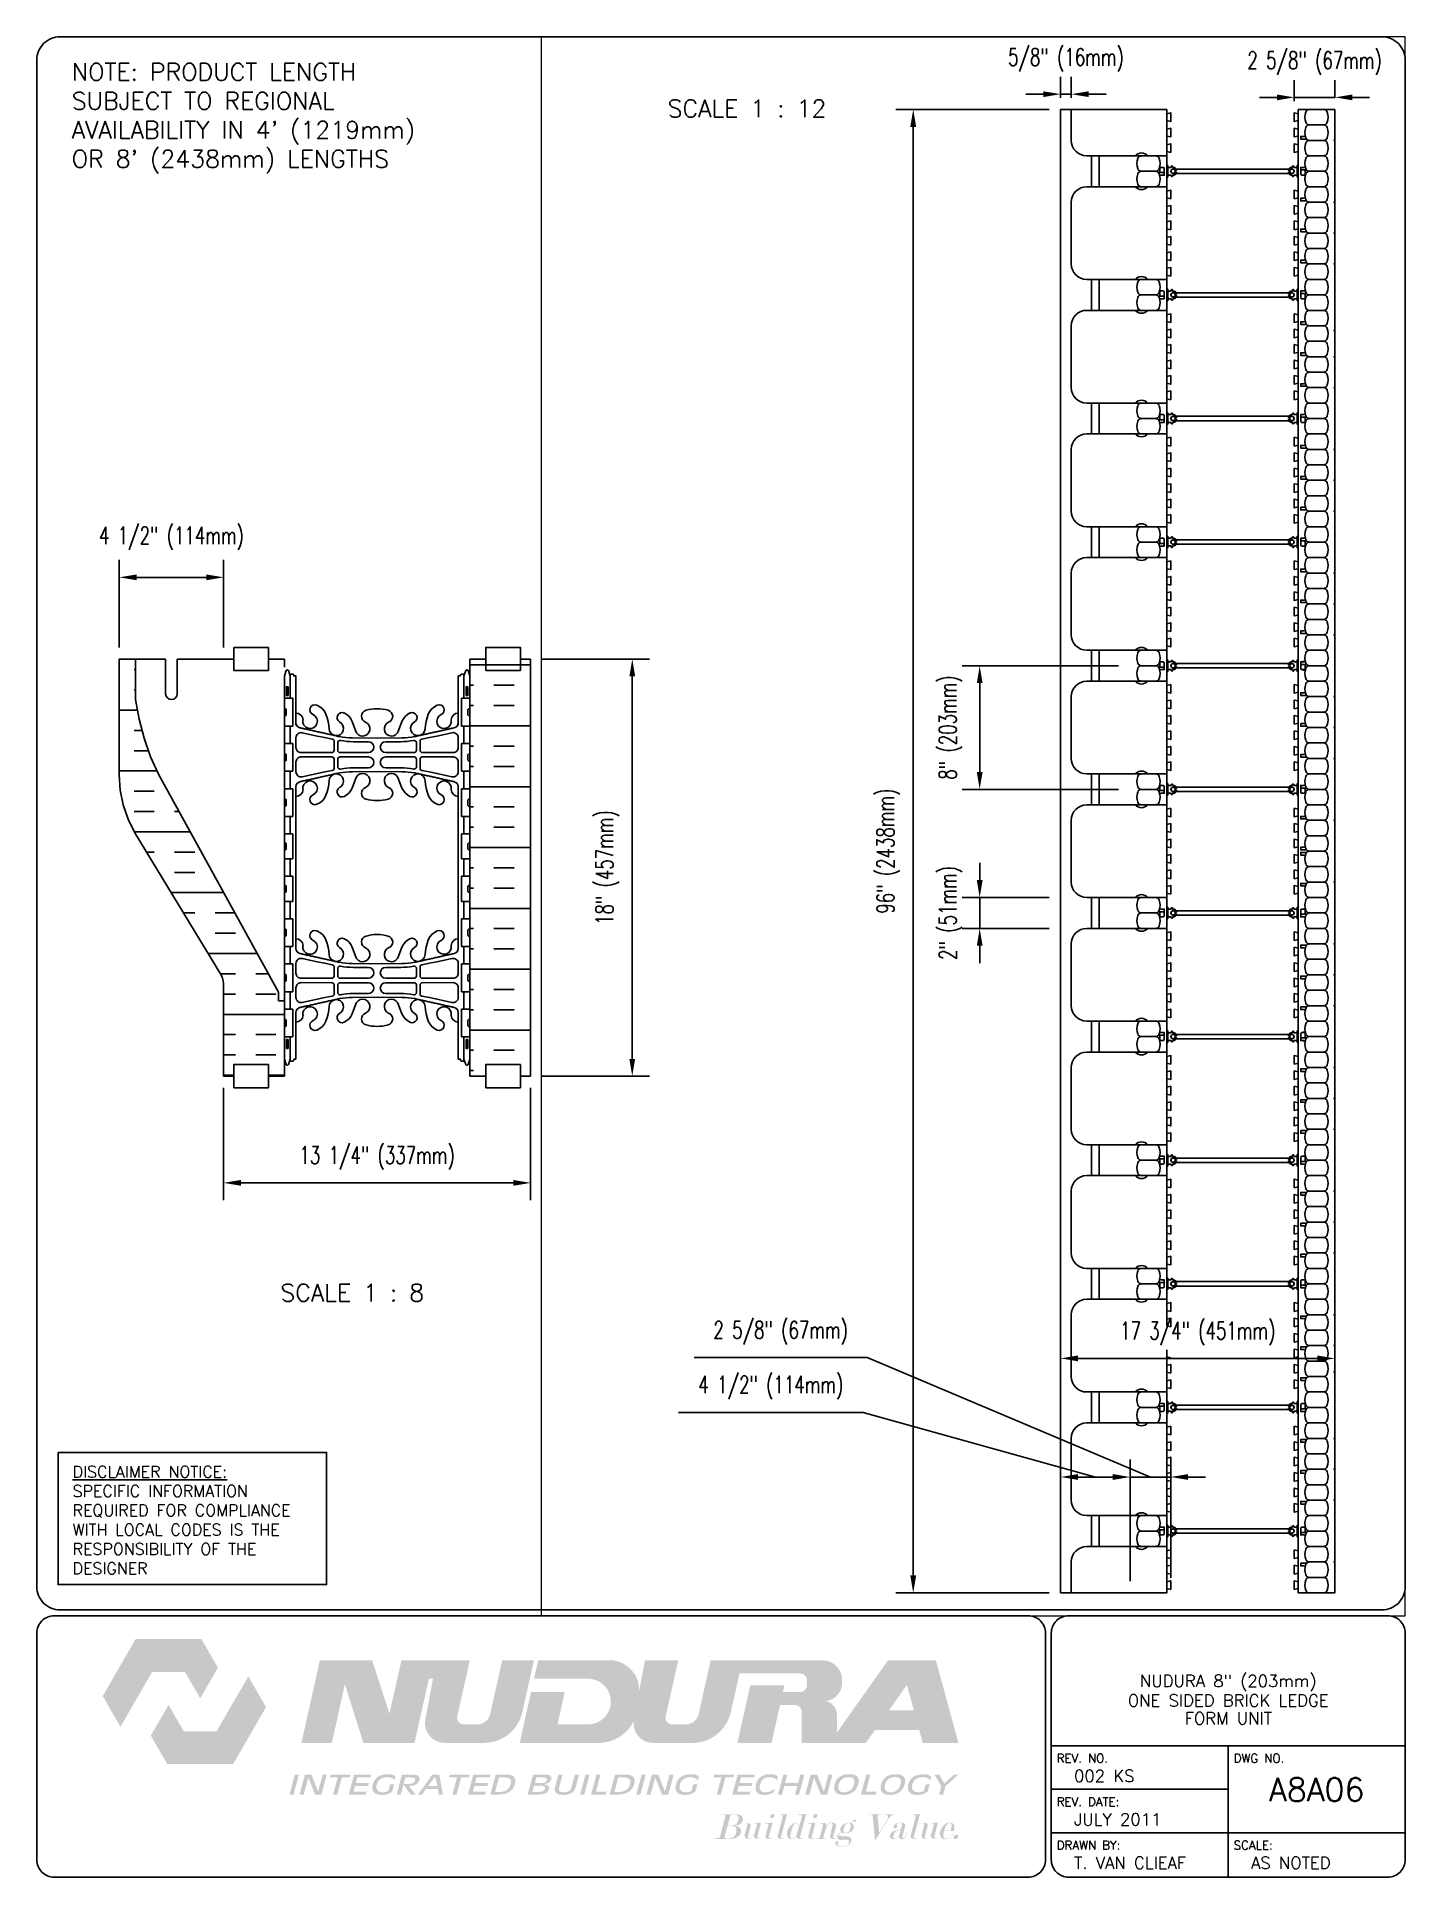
# Paper-space layout 'A8A06' of a CAD drawing. Header units: inches. Extents: x 0.42 to 7.8, y 0.49 to 10.41.
# The model-space entities are those that its viewports show. They can reach past a viewport. Long polylines and large blocks are cut down to what shows.
import ezdxf
from ezdxf.enums import TextEntityAlignment as Align

# ---------------------------------------------------------------- set-up
doc = ezdxf.new("R2010")
doc.units = ezdxf.units.IN
doc.header["$MEASUREMENT"] = 0
doc.linetypes.add('DASHED2', pattern=[0.375, 0.25, -0.125])
doc.linetypes.add('HIDDEN2', pattern=[0.1875, 0.125, -0.0625])
for name, color, linetype in [('HATCH', 12, 'Continuous'), ('Hidden2', 12, 'HIDDEN2'), ('line25', 2, 'Continuous'), ('LINE3', 3, 'Continuous'), ('LINE50', 5, 'Continuous'), ('LINE9', 9, 'Continuous'), ('LOGO', 7, 'Continuous'), ('TBK_LINE65', 3, 'Continuous'), ('TBK_TEXT', 4, 'Continuous'), ('TEXT', 4, 'Continuous'), ('Web_Edge', 9, 'Continuous')]:
    doc.layers.add(name, color=color, linetype=linetype)
doc.layers.add('VP', color=7, linetype='Continuous', plot=False)
doc.styles.add('DIM', font='romans.shx', dxfattribs={"width": 0.7})
doc.styles.add('ROMANS', font='romans.shx', dxfattribs={"height": 0.75})
doc.dimstyles.new('ext_12', dxfattribs={"dimscale": 12, "dimtxt": 0.09375, "dimasz": 0.09375, "dimexe": 0.09375, "dimexo": 0.0625, "dimgap": 0.0625, "dimtad": 1, "dimdec": 1, "dimzin": 2, "dimdsep": 46, "dimlunit": 4, "dimtxsty": 'DIM', "dimcen": 0.09, "dimdle": 0.09375, "dimclrt": 4, "dimadec": 0, "dimazin": 0, "dimtfac": 1, "dimtdec": 1, "dimtmove": 2, "dimatfit": 3, "dimfxl": 0, "dimfrac": 2, "dimtolj": 1, "dimtzin": 0, "dimarcsym": 0})
doc.dimstyles.new('ext_8', dxfattribs={"dimscale": 8, "dimtxt": 0.09375, "dimasz": 0.09375, "dimexe": 0.09375, "dimexo": 0.0625, "dimgap": 0.0625, "dimtad": 1, "dimdec": 1, "dimzin": 3, "dimdsep": 46, "dimlunit": 4, "dimtxsty": 'DIM', "dimcen": 0.09, "dimdle": 0.09375, "dimclrt": 4, "dimadec": 0, "dimazin": 0, "dimtfac": 1, "dimtdec": 1, "dimtmove": 2, "dimatfit": 3, "dimfxl": 0, "dimfrac": 2, "dimtolj": 1, "dimtzin": 0, "dimarcsym": 0})

psp = doc.layouts.new('A8A06')

# ---------------------------------------------------------------- texts
at = {"layer": 'TBK_TEXT', "color": 7, "style": 'ROMANS'}
for s, p in [('REV. NO.', (5.9215, 1.107)), ('DWG NO.', (6.876, 1.107)), ('REV. DATE:', (5.9215, 0.8726)), ('DRAWN BY:', (5.9215, 0.6382)), ('SCALE:', (6.876, 0.6382))]:
    psp.add_text(s, height=0.04688, dxfattribs=at).set_placement(p)
at = {"layer": 'TEXT', "attachment_point": 1, "style": 'ROMANS'}
for s, insert, char_height, width in [("NOTE: PRODUCT LENGTH SUBJECT TO REGIONAL AVAILABILITY IN 4' (1219mm) OR 8' (2438mm) LENGTHS", (0.6087, 10.2717), 0.09375, 2.146076), ('{\\Fromans.shx|c1;\\LDISCLAIMER NOTICE:\\l\\PSPECIFIC INFORMATION REQUIRED FOR COMPLIANCE WITH LOCAL CODES IS THE RESPONSIBILITY OF THE DESIGNER}', (0.6134, 2.7065), 0.0625, 1.41371)]:
    psp.add_mtext(s, dxfattribs=dict(at, insert=insert, char_height=char_height, width=width))

msp = doc.modelspace()

# ---------------------------------------------------------------- texts
at = {"layer": 'TEXT', "width": 12.7421, "attachment_point": 1, "style": 'ROMANS'}
for s, insert, char_height in [('SCALE 1 : 12', (274.162, 188.7), 1.125), ('\\A1;SCALE 1 : 8', (208.28, 123.448), 0.75)]:
    msp.add_mtext(s, dxfattribs=dict(at, insert=insert, char_height=char_height))

# ---------------------------------------------------------------- blocks, each defined once
blk = doc.blocks.new('TITLEBLOCK-Tag')
at = {"style": 'ROMANS'}
for tag, height, p in [('TITLE_LINE_1', 0.065, (0.927, -0.1328)), ('TITLE_LINE_2', 0.065, (0.9294, -0.2258)), ('CENTRE-LINE-3', 0.065, (0.927, -0.3246)), ('TITLE_LINE_4', 0.065, (0.927, -0.4299)), ('TITLE_LINE_5', 0.065, (0.927, -0.526)), ('DWG', 0.125, (1.4043, -0.9102))]:
    blk.add_attdef(tag, text='', height=height, dxfattribs=at).set_placement(p, align=Align.MIDDLE_CENTER)
for tag, p in [('LATEST_REVISION', (0.0954, -0.8366)), ('REVISION_DATE', (0.0954, -1.071)), ('DRAWN_BY', (0.0954, -1.3053)), ('SCALE', (1.0499, -1.3053))]:
    blk.add_attdef(tag, text='', height=0.065, dxfattribs=at).set_placement(p, align=Align.MIDDLE_LEFT)
blk = doc.blocks.new('*D24')
at = {"layer": 'Defpoints', "color": 0}
for p in [(300.287, 189.068), (299.6, 188.077), (300.287, 188.077)]:
    blk.add_point(p, dxfattribs=at)
at = {"layer": 'TEXT', "color": 0, "lineweight": -2}
for p, q in [((299.6, 188.827), (299.6, 190.193)), ((300.287, 188.827), (300.287, 190.193)), ((298.475, 189.068), (297.35, 189.068)), ((299.6, 189.068), (300.287, 189.068)), ((301.412, 189.068), (302.537, 189.068))]:
    blk.add_line(p, q, dxfattribs=at)
at = {"layer": 'TEXT', "color": 0}
for points in [[(298.475, 189.255), (298.475, 188.88), (299.6, 189.068)], [(301.412, 189.255), (301.412, 188.88), (300.287, 189.068)]]:
    blk.add_solid(points, dxfattribs=at)
at = {"layer": 'TEXT', "color": 4, "insert": (299.943, 191.282), "char_height": 1.125, "attachment_point": 5, "style": 'DIM'}
blk.add_mtext('\\A1;5/8" (16mm)', dxfattribs=at)
blk = doc.blocks.new('*D25')
at = {"layer": 'Defpoints', "color": 0}
for p in [(314.725, 188.858), (314.725, 187.859), (317.35, 188.077)]:
    blk.add_point(p, dxfattribs=at)
at = {"layer": 'TEXT', "color": 0, "lineweight": -2}
for p, q in [((314.725, 188.609), (314.725, 189.983)), ((317.35, 188.827), (317.35, 189.983)), ((313.6, 188.858), (312.475, 188.858)), ((317.35, 188.858), (314.725, 188.858)), ((318.475, 188.858), (319.6, 188.858))]:
    blk.add_line(p, q, dxfattribs=at)
at = {"layer": 'TEXT', "color": 0}
for points in [[(313.6, 189.046), (313.6, 188.671), (314.725, 188.858)], [(318.475, 189.046), (318.475, 188.671), (317.35, 188.858)]]:
    blk.add_solid(points, dxfattribs=at)
at = {"layer": 'TEXT', "color": 4, "insert": (316.037, 191.073), "char_height": 1.125, "attachment_point": 5, "style": 'DIM'}
blk.add_mtext('\\A1;2 5/8" (67mm)', dxfattribs=at)
blk = doc.blocks.new('*D17')
at = {"layer": 'Defpoints', "color": 0}
for p in [(294.359, 137.077), (299.6, 137.077), (299.6, 135.077)]:
    blk.add_point(p, dxfattribs=at)
at = {"layer": 'TEXT', "color": 0, "lineweight": -2}
for p, q in [((294.359, 138.202), (294.359, 139.327)), ((298.85, 137.077), (293.234, 137.077)), ((294.359, 135.077), (294.359, 137.077)), ((298.85, 135.077), (293.234, 135.077)), ((294.359, 133.952), (294.359, 132.827))]:
    blk.add_line(p, q, dxfattribs=at)
at = {"layer": 'TEXT', "color": 0}
for points in [[(294.172, 138.202), (294.547, 138.202), (294.359, 137.077)], [(294.172, 133.952), (294.547, 133.952), (294.359, 135.077)]]:
    blk.add_solid(points, dxfattribs=at)
at = {"layer": 'TEXT', "color": 4, "insert": (292.478, 136.077), "char_height": 1.125, "attachment_point": 5, "rotation": 90, "style": 'DIM'}
blk.add_mtext('\\A1;2" (51mm)', dxfattribs=at)
blk = doc.blocks.new('*D26')
at = {"layer": 'Defpoints', "color": 0}
for p in [(290.057, 188.077), (299.6, 188.077), (299.6, 92.077)]:
    blk.add_point(p, dxfattribs=at)
at = {"layer": 'TEXT', "color": 0, "lineweight": -2}
for p, q in [((298.85, 188.077), (288.932, 188.077)), ((290.057, 93.202), (290.057, 186.952)), ((298.85, 92.077), (288.932, 92.077))]:
    blk.add_line(p, q, dxfattribs=at)
at = {"layer": 'TEXT', "color": 0}
for points in [[(289.869, 186.952), (290.244, 186.952), (290.057, 188.077)], [(289.869, 93.202), (290.244, 93.202), (290.057, 92.077)]]:
    blk.add_solid(points, dxfattribs=at)
at = {"layer": 'TEXT', "color": 4, "insert": (288.45, 140.077), "char_height": 1.125, "attachment_point": 5, "rotation": 90, "style": 'DIM'}
blk.add_mtext('\\A1;96" (2438mm)', dxfattribs=at)
blk = doc.blocks.new('*D18')
at = {"layer": 'Defpoints', "color": 0}
for p in [(306.725, 99.575), (306.725, 92.296), (304.1, 92.077)]:
    blk.add_point(p, dxfattribs=at)
at = {"layer": 'TEXT', "color": 0, "lineweight": -2}
for p, q in [((287.084, 107.3), (275.872, 107.3)), ((305.412, 99.575), (287.084, 107.3)), ((304.1, 92.827), (304.1, 100.7)), ((306.725, 93.046), (306.725, 100.7)), ((302.975, 99.575), (301.85, 99.575)), ((304.1, 99.575), (306.725, 99.575)), ((304.1, 99.575), (306.725, 99.575)), ((307.85, 99.575), (308.975, 99.575))]:
    blk.add_line(p, q, dxfattribs=at)
at = {"layer": 'TEXT', "color": 0}
for points in [[(302.975, 99.763), (302.975, 99.388), (304.1, 99.575)], [(307.85, 99.763), (307.85, 99.388), (306.725, 99.575)]]:
    blk.add_solid(points, dxfattribs=at)
at = {"layer": 'TEXT', "color": 4, "insert": (281.478, 108.907), "char_height": 1.125, "attachment_point": 5, "style": 'DIM'}
blk.add_mtext('\\A1;2 5/8" (67mm)', dxfattribs=at)
blk = doc.blocks.new('*D19')
at = {"layer": 'Defpoints', "color": 0}
for p in [(299.6, 99.575), (299.6, 92.077), (304.1, 92.077)]:
    blk.add_point(p, dxfattribs=at)
at = {"layer": 'TEXT', "color": 0, "lineweight": -2}
for p, q in [((286.826, 103.759), (274.864, 103.759)), ((301.85, 99.575), (286.826, 103.759)), ((299.6, 92.827), (299.6, 100.7)), ((304.1, 92.827), (304.1, 100.7)), ((302.975, 99.575), (300.725, 99.575))]:
    blk.add_line(p, q, dxfattribs=at)
at = {"layer": 'TEXT', "color": 0}
for points in [[(300.725, 99.763), (300.725, 99.388), (299.6, 99.575)], [(302.975, 99.763), (302.975, 99.388), (304.1, 99.575)]]:
    blk.add_solid(points, dxfattribs=at)
at = {"layer": 'TEXT', "color": 4, "insert": (280.845, 105.366), "char_height": 1.125, "attachment_point": 5, "style": 'DIM'}
blk.add_mtext('\\A1;4 1/2" (114mm)', dxfattribs=at)
blk = doc.blocks.new('*D27')
at = {"layer": 'Defpoints', "color": 0}
for p in [(299.6, 107.25), (299.6, 92.077), (317.35, 92.077)]:
    blk.add_point(p, dxfattribs=at)
at = {"layer": 'TEXT', "color": 0, "lineweight": -2}
for p, q in [((299.6, 92.827), (299.6, 108.375)), ((317.35, 92.827), (317.35, 108.375)), ((316.225, 107.25), (300.725, 107.25))]:
    blk.add_line(p, q, dxfattribs=at)
at = {"layer": 'TEXT', "color": 0}
for points in [[(300.725, 107.438), (300.725, 107.063), (299.6, 107.25)], [(316.225, 107.438), (316.225, 107.063), (317.35, 107.25)]]:
    blk.add_solid(points, dxfattribs=at)
at = {"layer": 'TEXT', "color": 4, "insert": (308.475, 108.858), "char_height": 1.125, "attachment_point": 5, "style": 'DIM'}
blk.add_mtext('\\A1;17 3/4" (451mm)', dxfattribs=at)
blk = doc.blocks.new('*D20')
at = {"layer": 'Defpoints', "color": 0}
for p in [(294.359, 152.077), (304.1, 152.077), (304.1, 144.077)]:
    blk.add_point(p, dxfattribs=at)
at = {"layer": 'TEXT', "color": 0, "lineweight": -2}
for p, q in [((303.35, 152.077), (293.234, 152.077)), ((294.359, 145.202), (294.359, 150.952)), ((303.35, 144.077), (293.234, 144.077))]:
    blk.add_line(p, q, dxfattribs=at)
at = {"layer": 'TEXT', "color": 0}
for points in [[(294.172, 150.952), (294.547, 150.952), (294.359, 152.077)], [(294.172, 145.202), (294.547, 145.202), (294.359, 144.077)]]:
    blk.add_solid(points, dxfattribs=at)
at = {"layer": 'TEXT', "color": 4, "insert": (292.478, 148.077), "char_height": 1.125, "attachment_point": 5, "rotation": 90, "style": 'DIM'}
blk.add_mtext('\\A1;8" (203mm)', dxfattribs=at)
blk = doc.blocks.new('*D21')
at = {"layer": 'Defpoints', "color": 0}
for p in [(205.828, 153.939), (201.328, 150.415), (205.828, 150.415)]:
    blk.add_point(p, dxfattribs=at)
at = {"layer": 'TEXT', "color": 0, "lineweight": -2}
for p, q in [((201.328, 150.915), (201.328, 154.689)), ((205.828, 150.915), (205.828, 154.689)), ((202.078, 153.939), (205.078, 153.939))]:
    blk.add_line(p, q, dxfattribs=at)
at = {"layer": 'TEXT', "color": 0}
for points in [[(202.078, 154.064), (202.078, 153.814), (201.328, 153.939)], [(205.078, 154.064), (205.078, 153.814), (205.828, 153.939)]]:
    blk.add_solid(points, dxfattribs=at)
at = {"layer": 'TEXT', "color": 4, "insert": (203.578, 155.622), "char_height": 0.75, "attachment_point": 5, "style": 'DIM'}
blk.add_mtext('\\A1;4 1/2" (114mm)', dxfattribs=at)
blk = doc.blocks.new('*D22')
at = {"layer": 'Defpoints', "color": 0}
for p in [(219.078, 150.415), (223.464, 150.415), (219.078, 132.415)]:
    blk.add_point(p, dxfattribs=at)
at = {"layer": 'TEXT', "color": 0, "lineweight": -2}
for p, q in [((219.578, 150.415), (224.214, 150.415)), ((223.464, 133.165), (223.464, 149.665)), ((219.578, 132.415), (224.214, 132.415))]:
    blk.add_line(p, q, dxfattribs=at)
at = {"layer": 'TEXT', "color": 0}
for points in [[(223.339, 149.665), (223.589, 149.665), (223.464, 150.415)], [(223.339, 133.165), (223.589, 133.165), (223.464, 132.415)]]:
    blk.add_solid(points, dxfattribs=at)
at = {"layer": 'TEXT', "color": 4, "insert": (222.392, 141.415), "char_height": 0.75, "attachment_point": 5, "rotation": 90, "style": 'DIM'}
blk.add_mtext('\\A1;18" (457mm)', dxfattribs=at)
blk = doc.blocks.new('*D23')
at = {"layer": 'Defpoints', "color": 0}
for p in [(205.828, 132.415), (219.078, 132.415), (219.078, 127.814)]:
    blk.add_point(p, dxfattribs=at)
at = {"layer": 'TEXT', "color": 0, "lineweight": -2}
for p, q in [((205.828, 131.915), (205.828, 127.064)), ((219.078, 131.915), (219.078, 127.064)), ((206.578, 127.814), (218.328, 127.814))]:
    blk.add_line(p, q, dxfattribs=at)
at = {"layer": 'TEXT', "color": 0}
for points in [[(206.578, 127.939), (206.578, 127.689), (205.828, 127.814)], [(218.328, 127.939), (218.328, 127.689), (219.078, 127.814)]]:
    blk.add_solid(points, dxfattribs=at)
at = {"layer": 'TEXT', "color": 4, "insert": (212.453, 128.885), "char_height": 0.75, "attachment_point": 5, "style": 'DIM'}
blk.add_mtext('\\A1;13 1/4" (337mm)', dxfattribs=at)
blk = doc.blocks.new('WEB_CENTRE_TOP')
for p, q in [((-0.141, 0), (-0.141, 7.688)), ((0.141, 0), (0.141, 7.688))]:
    blk.add_line(p, q)
for centre in [(0, 7.688), (0, 0)]:
    blk.add_circle(centre, 0.141)
blk = doc.blocks.new('Connector')
blk.add_point((0.271, 0))
at = {"layer": 'LINE9'}
for p, q in [((0, 0.375), (0, -0.375)), ((0.062, -0.375), (0.062, 0.375)), ((0.281, 0.25), (0.062, 0.25))]:
    blk.add_line(p, q, dxfattribs=at)
for points, weights in [([(0.007, 0.375), (0.004, 0.375), (0, 0.375)], [1, 0.972587069138, 0.950305488115]), ([(0.327, 0.343), (0.308, 0.343), (0.281, 0.317), (0.281, 0.297)], [1, 0.85355339, 0.85355339, 1]), ([(0.328, 0.343), (0.327, 0.343), (0.327, 0.343)], [1, 0.70710678, 1]), ([(0.375, 0.297), (0.375, 0.317), (0.348, 0.343), (0.329, 0.343)], [1, 0.85355339, 0.85355339, 1]), ([(0.406, 0.25), (0.546, 0.25), (0.619, 0.131)], [0.958404415409, 0.794674173519, 0.864651571113]), ([(0.619, 0.052), (0.612, 0.049), (0.604, 0.049)], [0.83615024178, 0.892081430621, 1]), ([(0, -0.375), (0.004, -0.375), (0.007, -0.375)], [0.950305488115, 0.972587069138, 1]), ([(0.281, -0.297), (0.281, -0.317), (0.308, -0.343), (0.327, -0.343)], [1, 0.85355339, 0.85355339, 1]), ([(0.327, -0.343), (0.281, -0.343), (0.281, -0.297)], [1, 0.70710678, 1]), ([(0.329, -0.343), (0.348, -0.343), (0.375, -0.317), (0.375, -0.297)], [1, 0.85355339, 0.85355339, 1]), ([(0.375, -0.297), (0.375, -0.343), (0.329, -0.343)], [1, 0.70710678, 1]), ([(0.619, -0.131), (0.546, -0.25), (0.406, -0.25)], [0.864651574428, 0.794674169686, 0.958404415195]), ([(0.604, -0.049), (0.612, -0.049), (0.619, -0.052)], [1, 0.89208144177, 0.836150253337])]:
    blk.add_rational_spline(points, weights, degree=2, dxfattribs=at)
for points, degree in [([(0, 0.375), (0.002, 0.375), (0.005, 0.375), (0.007, 0.375)], 3), ([(0.007, 0.375), (0.021, 0.375), (0.051, 0.375), (0.062, 0.375), (0.062, 0.375)], 3), ([(0.281, 0.25), (0.281, 0.297)], 1), ([(0.327, 0.343), (0.327, 0.343), (0.328, 0.343), (0.328, 0.343)], 3), ([(0.328, 0.343), (0.329, 0.343), (0.329, 0.343), (0.329, 0.343)], 3), ([(0.375, 0.25), (0.375, 0.297)], 1), ([(0.406, 0.25), (0.375, 0.25)], 1), ([(0.406, 0.25), (0.406, 0.25)], 1), ([(0.406, 0.25), (0.406, 0.25)], 1), ([(0.406, 0.25), (0.406, 0.25)], 1), ([(0.406, 0.25), (0.406, 0.25)], 1), ([(0.406, 0.25), (0.406, 0.25)], 1), ([(0.406, 0.25), (0.406, 0.25)], 1), ([(0.406, 0.25), (0.406, 0.25)], 1), ([(0.406, 0.25), (0.406, 0.25)], 1), ([(0.406, 0.25), (0.406, 0.25)], 1), ([(0.406, 0.25), (0.406, 0.25)], 1), ([(0.406, 0.25), (0.406, 0.25)], 1), ([(0.406, 0.25), (0.406, 0.25)], 1), ([(0.406, 0.25), (0.406, 0.25)], 1), ([(0.406, 0.25), (0.406, 0.25)], 1), ([(0.406, 0.25), (0.406, 0.25)], 1), ([(0.406, 0.25), (0.406, 0.25)], 1), ([(0.406, 0.25), (0.406, 0.25)], 1), ([(0.406, 0.25), (0.406, 0.25)], 1), ([(0.406, 0.25), (0.406, 0.25)], 1), ([(0.406, 0.25), (0.406, 0.25)], 1), ([(0.406, 0.25), (0.406, 0.25)], 1), ([(0.406, 0.25), (0.406, 0.25)], 1), ([(0.406, 0.25), (0.406, 0.25)], 1), ([(0.406, 0.25), (0.406, 0.25)], 1), ([(0.604, 0.049), (0.532, 0.049)], 1), ([(0.532, 0.049), (0.532, 0.049)], 1), ([(0.532, 0.049), (0.532, 0.049)], 1), ([(0.532, 0.049), (0.532, 0.049)], 1), ([(0.532, 0.049), (0.532, 0.049)], 1), ([(0.532, 0.049), (0.532, 0.049)], 1), ([(0.532, 0.049), (0.532, 0.049)], 1), ([(0.532, 0.049), (0.532, 0.049)], 1), ([(0.532, 0.049), (0.532, 0.049)], 1), ([(0.532, 0.049), (0.532, 0.049)], 1), ([(0.532, 0.049), (0.532, 0.049)], 1), ([(0.604, 0.049), (0.609, 0.049), (0.614, 0.05), (0.619, 0.052)], 3), ([(0.604, 0.049), (0.604, 0.049)], 1), ([(0.604, 0.049), (0.604, 0.049)], 1), ([(0.604, 0.049), (0.604, 0.049)], 1), ([(0.604, 0.049), (0.604, 0.049)], 1), ([(0.619, 0.131), (0.619, 0.052)], 1), ([(0.619, 0.131), (0.619, 0.131)], 1), ([(0.619, 0.131), (0.619, 0.131)], 1), ([(0.619, 0.131), (0.619, 0.131)], 1), ([(0.619, 0.131), (0.619, 0.131)], 1), ([(0.007, -0.375), (0.005, -0.375), (0.002, -0.375), (0, -0.375)], 3), ([(0.062, -0.375), (0.062, -0.375), (0.051, -0.375), (0.021, -0.375), (0.007, -0.375)], 3), ([(0.062, -0.25), (0.281, -0.25)], 1), ([(0.281, -0.297), (0.281, -0.25)], 1), ([(0.281, -0.25), (0.281, -0.297)], 1), ([(0.328, -0.343), (0.328, -0.343), (0.327, -0.343), (0.327, -0.343)], 3), ([(0.329, -0.343), (0.329, -0.343), (0.329, -0.343), (0.328, -0.343)], 3), ([(0.375, -0.25), (0.375, -0.297)], 1), ([(0.375, -0.297), (0.375, -0.25)], 1), ([(0.406, -0.25), (0.375, -0.25)], 1), ([(0.406, -0.25), (0.406, -0.25)], 1), ([(0.406, -0.25), (0.406, -0.25)], 1), ([(0.406, -0.25), (0.406, -0.25)], 1), ([(0.406, -0.25), (0.406, -0.25)], 1), ([(0.406, -0.25), (0.406, -0.25)], 1), ([(0.406, -0.25), (0.406, -0.25)], 1), ([(0.406, -0.25), (0.406, -0.25)], 1), ([(0.406, -0.25), (0.406, -0.25)], 1), ([(0.406, -0.25), (0.406, -0.25)], 1), ([(0.406, -0.25), (0.406, -0.25)], 1), ([(0.406, -0.25), (0.406, -0.25)], 1), ([(0.532, -0.049), (0.604, -0.049)], 1), ([(0.604, -0.049), (0.58, -0.049), (0.556, -0.049), (0.532, -0.049)], 3), ([(0.532, -0.049), (0.532, -0.049)], 1), ([(0.532, -0.049), (0.532, -0.049)], 1), ([(0.532, -0.049), (0.532, -0.049)], 1), ([(0.532, -0.049), (0.532, -0.049)], 1), ([(0.619, -0.052), (0.614, -0.05), (0.609, -0.049), (0.604, -0.049)], 3), ([(0.604, -0.049), (0.604, -0.049)], 1), ([(0.604, -0.049), (0.604, -0.049)], 1), ([(0.604, -0.049), (0.604, -0.049)], 1), ([(0.604, -0.049), (0.604, -0.049)], 1), ([(0.604, -0.049), (0.604, -0.049)], 1), ([(0.604, -0.049), (0.604, -0.049)], 1), ([(0.604, -0.049), (0.604, -0.049)], 1), ([(0.604, -0.049), (0.604, -0.049)], 1), ([(0.619, -0.052), (0.619, -0.131)], 1), ([(0.619, -0.131), (0.619, -0.131)], 1), ([(0.619, -0.131), (0.619, -0.131)], 1), ([(0.619, -0.131), (0.619, -0.131)], 1), ([(0.619, -0.131), (0.619, -0.131)], 1)]:
    blk.add_open_spline(points, degree=degree, dxfattribs=at)
for points, weights, knots in [([(0.062, 0.375), (0.062, 0.375), (0.046, 0.375), (0.03, 0.375), (0.007, 0.375)], [0.868718858569, 0.861102746415, 1, 0.861102734288, 0.868718859898], [0, 0, 0, 0.5, 0.5, 1, 1, 1]), ([(0.532, 0.049), (0.472, 0.203), (0.333, 0.113), (0.157, 0), (0.333, -0.113), (0.472, -0.203), (0.532, -0.049)], [0.899508922286, 0.599718215298, 1, 0.54226024, 1, 0.599718224335, 0.899508908749], [0, 0, 0, 0.318112, 0.318112, 0.681888, 0.681888, 1, 1, 1]), ([(0.007, -0.375), (0.03, -0.375), (0.046, -0.375), (0.062, -0.375), (0.062, -0.375)], [0.868718859319, 0.861102739573, 1, 0.861102742958, 0.868718858948], [0, 0, 0, 0.5, 0.5, 1, 1, 1])]:
    blk.add_rational_spline(points, weights, degree=2, knots=knots, dxfattribs=at)

# ---------------------------------------------------------------- dimensions: what is measured, and where the dimension line sits
at = {"layer": 'TEXT'}
for base, p1, p2, angle, text, picture, middle in [((300.287, 189.068), (299.6, 188.077), (300.287, 188.077), 180, '5/8" (16mm)', '*D24', (299.943, 191.282)), ((314.725, 188.858), (317.35, 188.077), (314.725, 187.859), 180, '2 5/8" (67mm)', '*D25', (316.037, 191.073)), ((294.359, 152.077), (304.1, 144.077), (304.1, 152.077), 90, '8" (203mm)', '*D20', (292.478, 148.077)), ((294.359, 137.077), (299.6, 135.077), (299.6, 137.077), 90, '2" (51mm)', '*D17', (292.478, 136.077))]:
    dim = msp.add_linear_dim(base=base, p1=p1, p2=p2, angle=angle, text=text, dimstyle='ext_12', dxfattribs=at)
    dim.commit()
    dim.dimension.update_dxf_attribs({"geometry": picture, "text_midpoint": middle, "dimtype": 160})
for base, p1, p2, angle, text, dimstyle, picture, middle in [((290.057, 188.077), (299.6, 92.077), (299.6, 188.077), 90, '96" (2438mm)', 'ext_12', '*D26', (288.45, 140.077)), ((223.464, 150.415), (219.078, 132.415), (219.078, 150.415), 90, '18" (457mm)', 'ext_8', '*D22', (222.392, 141.415)), ((299.6, 107.25), (317.35, 92.077), (299.6, 92.077), 180, '17 3/4" (451mm)', 'ext_12', '*D27', (308.475, 108.858))]:
    dim = msp.add_linear_dim(base=base, p1=p1, p2=p2, angle=angle, text=text, dimstyle=dimstyle, dxfattribs=at)
    dim.commit()
    dim.dimension.update_dxf_attribs({"geometry": picture, "text_midpoint": middle})
dim = msp.add_linear_dim(base=(205.828, 153.939), p1=(201.328, 150.415), p2=(205.828, 150.415), text='4 1/2" (114mm)', dimstyle='ext_8', dxfattribs=at)
dim.commit()
dim.dimension.update_dxf_attribs({"geometry": '*D21', "text_midpoint": (203.578, 155.622), "dimtype": 160})
dim = msp.add_linear_dim(base=(219.078, 127.814), p1=(205.828, 132.415), p2=(219.078, 132.415), text='13 1/4" (337mm)', dimstyle='ext_8', dxfattribs=at)
dim.commit()
dim.dimension.update_dxf_attribs({"geometry": '*D23', "text_midpoint": (212.453, 128.885)})
dim = msp.add_linear_dim(base=(306.725, 99.575), p1=(304.1, 92.077), p2=(306.725, 92.296), text='2 5/8" (67mm)', dimstyle='ext_12', override={"dimtmove": 1}, dxfattribs=at)
dim.commit()
dim.dimension.update_dxf_attribs({"geometry": '*D18', "text_midpoint": (286.334, 107.3), "dimtype": 160})
dim = msp.add_linear_dim(base=(299.6, 99.575), p1=(304.1, 92.077), p2=(299.6, 92.077), angle=180, text='4 1/2" (114mm)', dimstyle='ext_12', override={"dimtmove": 1}, dxfattribs=at)
dim.commit()
dim.dimension.update_dxf_attribs({"geometry": '*D19', "text_midpoint": (286.076, 103.759), "dimtype": 160})

# ---------------------------------------------------------------- hatches: boundary and pattern name
at = {"layer": 'HATCH'}
h = msp.add_hatch(dxfattribs=at)
h.set_pattern_fill('INSUL', color=256, scale=7, style=0)
h.set_pattern_definition([(180, (3142.6142, -264.594), (0, 2.625), []), (180, (3142.6142, -263.719), (0, 2.625), [0.875, -0.875]), (180, (3142.6142, -262.844), (0, 2.625), [0.875, -0.875])])
h.paths.add_polyline_path([(219.078, 132.415), (218.64, 132.415), (218.64, 132.915), (217.14, 132.915), (217.14, 132.415), (216.453, 132.415), (216.453, 150.415), (217.14, 150.415), (217.14, 150.915), (218.64, 150.915), (218.64, 150.415), (219.078, 150.415)])
h = msp.add_hatch(dxfattribs=at)
h.set_pattern_fill('INSUL', color=256, scale=7, style=0)
h.set_pattern_definition([(0, (-2794.038, -290.1668), (0, 2.625), []), (0, (-2794.038, -289.2918), (0, 2.625), [0.875, -0.875]), (0, (-2794.038, -288.4168), (0, 2.625), [0.875, -0.875])])
h.paths.add_polyline_path([(203.028, 145.415, -0.079579), (202.028, 148.665), (202.028, 150.415), (201.328, 150.415), (201.328, 145.415, 0.131652), (201.998, 142.915), (205.736, 136.765, -0.10438), (205.828, 136.29), (205.828, 132.415), (206.265, 132.415), (206.265, 132.915), (207.765, 132.915), (207.765, 132.415), (208.453, 132.415), (208.453, 135.665), (208.203, 135.665), (208.203, 136.04)])

# ---------------------------------------------------------------- linework, layer by layer
for p, q in [((301.6, 183.077), (301.6, 185.077)), ((302.1, 183.077), (302.1, 185.077)), ((301.6, 175.077), (301.6, 177.077)), ((302.1, 175.077), (302.1, 177.077)), ((301.6, 167.077), (301.6, 169.077)), ((302.1, 167.077), (302.1, 169.077)), ((301.6, 159.077), (301.6, 161.077)), ((302.1, 159.077), (302.1, 161.077)), ((301.6, 151.077), (301.6, 153.077)), ((302.1, 151.077), (302.1, 153.077)), ((301.6, 143.077), (301.6, 145.077)), ((302.1, 143.077), (302.1, 145.077)), ((301.6, 137.077), (301.6, 135.077)), ((302.1, 137.077), (302.1, 135.077)), ((301.6, 129.077), (301.6, 127.077)), ((302.1, 129.077), (302.1, 127.077)), ((301.6, 121.077), (301.6, 119.077)), ((302.1, 121.077), (302.1, 119.077)), ((301.6, 113.077), (301.6, 111.077)), ((302.1, 113.077), (302.1, 111.077)), ((301.6, 105.077), (301.6, 103.077)), ((302.1, 105.077), (302.1, 103.077)), ((301.6, 97.077), (301.6, 95.077)), ((302.1, 97.077), (302.1, 95.077))]:
    msp.add_line(p, q, dxfattribs=at)
at = {"layer": 'Hidden2'}
for p, q in [((202.028, 150.415), (203.328, 150.415)), ((203.328, 150.415), (203.328, 148.915)), ((203.828, 148.915), (203.828, 150.415)), ((203.828, 150.415), (205.828, 150.415)), ((208.453, 135.665), (208.453, 150.415))]:
    msp.add_line(p, q, dxfattribs=at)
msp.add_lwpolyline([(205.828, 150.415), (206.265, 150.415), (206.265, 150.915), (207.765, 150.915), (207.765, 150.415), (208.453, 150.415)], dxfattribs=at)
msp.add_arc((203.578, 148.915), 0.25, 180, 0, dxfattribs=at)
at = {"layer": 'line25'}
for p, q in [((300.287, 186.077), (300.287, 188.077)), ((306.475, 188.077), (306.475, 140.077)), ((314.975, 188.077), (314.975, 140.077)), ((306.475, 185.077), (301.287, 185.077)), ((306.475, 183.077), (301.287, 183.077)), ((300.287, 178.077), (300.287, 182.077)), ((306.475, 177.077), (301.287, 177.077)), ((306.475, 175.077), (301.287, 175.077)), ((300.287, 170.077), (300.287, 174.077)), ((306.475, 169.077), (301.287, 169.077)), ((306.475, 167.077), (301.287, 167.077)), ((300.287, 162.077), (300.287, 166.077)), ((306.475, 161.077), (301.287, 161.077)), ((306.475, 159.077), (301.287, 159.077)), ((300.287, 154.077), (300.287, 158.077)), ((306.475, 153.077), (301.287, 153.077)), ((306.475, 151.077), (301.287, 151.077)), ((202.028, 150.415), (202.028, 148.665)), ((216.453, 132.415), (216.453, 150.415)), ((300.287, 146.077), (300.287, 150.077)), ((208.453, 148.72), (208.818, 148.72)), ((208.818, 147.52), (208.818, 148.72)), ((216.453, 148.72), (216.088, 148.72)), ((216.088, 147.52), (216.088, 148.72)), ((208.453, 147.52), (208.818, 147.52)), ((216.453, 147.52), (216.088, 147.52)), ((208.453, 146.77), (208.818, 146.77)), ((208.818, 145.57), (208.818, 146.77)), ((216.453, 146.77), (216.088, 146.77)), ((216.088, 145.57), (216.088, 146.77)), ((208.203, 136.04), (203.028, 145.415)), ((208.453, 145.57), (208.818, 145.57)), ((216.453, 145.57), (216.088, 145.57)), ((208.453, 144.82), (208.818, 144.82)), ((208.818, 143.62), (208.818, 144.82)), ((216.453, 144.82), (216.088, 144.82)), ((216.088, 143.62), (216.088, 144.82)), ((306.475, 145.077), (301.287, 145.077)), ((208.453, 143.62), (208.818, 143.62)), ((216.453, 143.62), (216.088, 143.62)), ((306.475, 143.077), (301.287, 143.077)), ((208.453, 142.87), (208.818, 142.87)), ((208.818, 142.87), (208.818, 141.79)), ((216.453, 142.87), (216.088, 142.87)), ((216.088, 142.87), (216.088, 141.79)), ((208.453, 141.79), (208.818, 141.79)), ((216.453, 141.79), (216.088, 141.79)), ((300.287, 140.077), (300.287, 142.077)), ((208.453, 141.04), (208.818, 141.04)), ((208.818, 139.96), (208.818, 141.04)), ((216.453, 141.04), (216.088, 141.04)), ((216.088, 139.96), (216.088, 141.04)), ((208.453, 139.96), (208.818, 139.96)), ((216.453, 139.96), (216.088, 139.96)), ((300.287, 140.077), (300.287, 138.077)), ((306.475, 109.359), (306.475, 140.077)), ((314.975, 92.077), (314.975, 140.077)), ((208.453, 139.21), (208.818, 139.21)), ((208.818, 139.21), (208.818, 138.01)), ((216.453, 139.21), (216.088, 139.21)), ((216.088, 139.21), (216.088, 138.01)), ((208.453, 138.01), (208.818, 138.01)), ((216.453, 138.01), (216.088, 138.01)), ((208.453, 137.26), (208.818, 137.26)), ((208.818, 137.26), (208.818, 136.06)), ((216.453, 137.26), (216.088, 137.26)), ((216.088, 137.26), (216.088, 136.06)), ((306.475, 137.077), (301.287, 137.077)), ((208.203, 135.665), (208.203, 136.04)), ((208.453, 136.06), (208.818, 136.06)), ((216.453, 136.06), (216.088, 136.06)), ((208.453, 135.665), (208.203, 135.665)), ((208.453, 132.415), (208.453, 135.665)), ((208.453, 135.31), (208.818, 135.31)), ((208.818, 135.31), (208.818, 134.11)), ((216.453, 135.31), (216.088, 135.31)), ((216.088, 135.31), (216.088, 134.11)), ((306.475, 135.077), (301.287, 135.077)), ((208.453, 134.11), (208.818, 134.11)), ((216.453, 134.11), (216.088, 134.11)), ((300.287, 134.077), (300.287, 130.077)), ((306.475, 129.077), (301.287, 129.077)), ((306.475, 127.077), (301.287, 127.077)), ((300.287, 126.077), (300.287, 122.077)), ((306.475, 121.077), (301.287, 121.077)), ((306.475, 119.077), (301.287, 119.077)), ((300.287, 118.077), (300.287, 114.077)), ((306.475, 113.077), (301.287, 113.077)), ((306.475, 111.077), (301.287, 111.077)), ((300.287, 110.077), (300.287, 106.077)), ((306.475, 92.077), (306.475, 107.796)), ((306.475, 105.077), (301.287, 105.077)), ((306.475, 103.077), (301.287, 103.077)), ((300.287, 102.077), (300.287, 98.077)), ((306.475, 97.077), (301.287, 97.077)), ((306.475, 95.077), (301.287, 95.077)), ((300.287, 94.077), (300.287, 92.077))]:
    msp.add_line(p, q, dxfattribs=at)
for points in [[(306.475, 187.796), (306.725, 187.859), (306.725, 187.296), (306.475, 187.359)], [(314.975, 187.796), (314.725, 187.859), (314.725, 187.296), (314.975, 187.359)], [(306.475, 186.796), (306.725, 186.859), (306.725, 186.296), (306.475, 186.359)], [(314.975, 186.796), (314.725, 186.859), (314.725, 186.296), (314.975, 186.359)], [(306.475, 185.796), (306.725, 185.859), (306.725, 185.296), (306.475, 185.359)], [(314.975, 185.796), (314.725, 185.859), (314.725, 185.296), (314.975, 185.359)], [(306.475, 182.796), (306.725, 182.859), (306.725, 182.296), (306.475, 182.359)], [(314.975, 182.796), (314.725, 182.859), (314.725, 182.296), (314.975, 182.359)], [(306.475, 181.796), (306.725, 181.859), (306.725, 181.296), (306.475, 181.359)], [(314.975, 181.796), (314.725, 181.859), (314.725, 181.296), (314.975, 181.359)], [(306.475, 180.796), (306.725, 180.859), (306.725, 180.296), (306.475, 180.359)], [(314.975, 180.796), (314.725, 180.859), (314.725, 180.296), (314.975, 180.359)], [(306.475, 179.796), (306.725, 179.859), (306.725, 179.296), (306.475, 179.359)], [(314.975, 179.796), (314.725, 179.859), (314.725, 179.296), (314.975, 179.359)], [(306.475, 178.796), (306.725, 178.859), (306.725, 178.296), (306.475, 178.359)], [(314.975, 178.796), (314.725, 178.859), (314.725, 178.296), (314.975, 178.359)], [(306.475, 177.796), (306.725, 177.859), (306.725, 177.296), (306.475, 177.359)], [(314.975, 177.796), (314.725, 177.859), (314.725, 177.296), (314.975, 177.359)], [(306.475, 174.796), (306.725, 174.859), (306.725, 174.296), (306.475, 174.359)], [(314.975, 174.796), (314.725, 174.859), (314.725, 174.296), (314.975, 174.359)], [(306.475, 173.796), (306.725, 173.859), (306.725, 173.296), (306.475, 173.359)], [(314.975, 173.796), (314.725, 173.859), (314.725, 173.296), (314.975, 173.359)], [(306.475, 172.796), (306.725, 172.859), (306.725, 172.296), (306.475, 172.359)], [(314.975, 172.796), (314.725, 172.859), (314.725, 172.296), (314.975, 172.359)], [(306.475, 171.796), (306.725, 171.859), (306.725, 171.296), (306.475, 171.359)], [(314.975, 171.796), (314.725, 171.859), (314.725, 171.296), (314.975, 171.359)], [(306.475, 170.796), (306.725, 170.859), (306.725, 170.296), (306.475, 170.359)], [(314.975, 170.796), (314.725, 170.859), (314.725, 170.296), (314.975, 170.359)], [(306.475, 169.796), (306.725, 169.859), (306.725, 169.296), (306.475, 169.359)], [(314.975, 169.796), (314.725, 169.859), (314.725, 169.296), (314.975, 169.359)], [(306.475, 166.796), (306.725, 166.859), (306.725, 166.296), (306.475, 166.359)], [(314.975, 166.796), (314.725, 166.859), (314.725, 166.296), (314.975, 166.359)], [(306.475, 165.796), (306.725, 165.859), (306.725, 165.296), (306.475, 165.359)], [(314.975, 165.796), (314.725, 165.859), (314.725, 165.296), (314.975, 165.359)], [(306.475, 164.796), (306.725, 164.859), (306.725, 164.296), (306.475, 164.359)], [(314.975, 164.796), (314.725, 164.859), (314.725, 164.296), (314.975, 164.359)], [(306.475, 163.796), (306.725, 163.859), (306.725, 163.296), (306.475, 163.359)], [(314.975, 163.796), (314.725, 163.859), (314.725, 163.296), (314.975, 163.359)], [(306.475, 162.796), (306.725, 162.859), (306.725, 162.296), (306.475, 162.359)], [(314.975, 162.796), (314.725, 162.859), (314.725, 162.296), (314.975, 162.359)], [(306.475, 161.796), (306.725, 161.859), (306.725, 161.296), (306.475, 161.359)], [(314.975, 161.796), (314.725, 161.859), (314.725, 161.296), (314.975, 161.359)], [(306.475, 158.796), (306.725, 158.859), (306.725, 158.296), (306.475, 158.359)], [(314.975, 158.796), (314.725, 158.859), (314.725, 158.296), (314.975, 158.359)], [(306.475, 157.796), (306.725, 157.859), (306.725, 157.296), (306.475, 157.359)], [(314.975, 157.796), (314.725, 157.859), (314.725, 157.296), (314.975, 157.359)], [(306.475, 156.796), (306.725, 156.859), (306.725, 156.296), (306.475, 156.359)], [(314.975, 156.796), (314.725, 156.859), (314.725, 156.296), (314.975, 156.359)], [(306.475, 155.796), (306.725, 155.859), (306.725, 155.296), (306.475, 155.359)], [(314.975, 155.796), (314.725, 155.859), (314.725, 155.296), (314.975, 155.359)], [(306.475, 154.796), (306.725, 154.859), (306.725, 154.296), (306.475, 154.359)], [(314.975, 154.796), (314.725, 154.859), (314.725, 154.296), (314.975, 154.359)], [(306.475, 153.796), (306.725, 153.859), (306.725, 153.296), (306.475, 153.359)], [(314.975, 153.796), (314.725, 153.859), (314.725, 153.296), (314.975, 153.359)], [(306.475, 150.796), (306.725, 150.859), (306.725, 150.296), (306.475, 150.359)], [(314.975, 150.796), (314.725, 150.859), (314.725, 150.296), (314.975, 150.359)], [(306.475, 149.796), (306.725, 149.859), (306.725, 149.296), (306.475, 149.359)], [(314.975, 149.796), (314.725, 149.859), (314.725, 149.296), (314.975, 149.359)], [(306.475, 148.796), (306.725, 148.859), (306.725, 148.296), (306.475, 148.359)], [(314.975, 148.796), (314.725, 148.859), (314.725, 148.296), (314.975, 148.359)], [(306.475, 147.796), (306.725, 147.859), (306.725, 147.296), (306.475, 147.359)], [(314.975, 147.796), (314.725, 147.859), (314.725, 147.296), (314.975, 147.359)], [(306.475, 146.796), (306.725, 146.859), (306.725, 146.296), (306.475, 146.359)], [(314.975, 146.796), (314.725, 146.859), (314.725, 146.296), (314.975, 146.359)], [(306.475, 145.796), (306.725, 145.859), (306.725, 145.296), (306.475, 145.359)], [(314.975, 145.796), (314.725, 145.859), (314.725, 145.296), (314.975, 145.359)], [(306.475, 142.796), (306.725, 142.859), (306.725, 142.296), (306.475, 142.359)], [(314.975, 142.796), (314.725, 142.859), (314.725, 142.296), (314.975, 142.359)], [(306.475, 141.796), (306.725, 141.859), (306.725, 141.296), (306.475, 141.359)], [(314.975, 141.796), (314.725, 141.859), (314.725, 141.296), (314.975, 141.359)], [(306.475, 140.796), (306.725, 140.859), (306.725, 140.296), (306.475, 140.359)], [(314.975, 140.796), (314.725, 140.859), (314.725, 140.296), (314.975, 140.359)], [(306.475, 139.359), (306.725, 139.296), (306.725, 139.859), (306.475, 139.796)], [(314.975, 139.359), (314.725, 139.296), (314.725, 139.859), (314.975, 139.796)], [(306.475, 138.359), (306.725, 138.296), (306.725, 138.859), (306.475, 138.796)], [(314.975, 138.359), (314.725, 138.296), (314.725, 138.859), (314.975, 138.796)], [(306.475, 137.359), (306.725, 137.296), (306.725, 137.859), (306.475, 137.796)], [(314.975, 137.359), (314.725, 137.296), (314.725, 137.859), (314.975, 137.796)], [(306.475, 134.359), (306.725, 134.296), (306.725, 134.859), (306.475, 134.796)], [(314.975, 134.359), (314.725, 134.296), (314.725, 134.859), (314.975, 134.796)], [(306.475, 133.359), (306.725, 133.296), (306.725, 133.859), (306.475, 133.796)], [(314.975, 133.359), (314.725, 133.296), (314.725, 133.859), (314.975, 133.796)], [(306.475, 132.359), (306.725, 132.296), (306.725, 132.859), (306.475, 132.796)], [(314.975, 132.359), (314.725, 132.296), (314.725, 132.859), (314.975, 132.796)], [(306.475, 131.359), (306.725, 131.296), (306.725, 131.859), (306.475, 131.796)], [(314.975, 131.359), (314.725, 131.296), (314.725, 131.859), (314.975, 131.796)], [(306.475, 130.359), (306.725, 130.296), (306.725, 130.859), (306.475, 130.796)], [(314.975, 130.359), (314.725, 130.296), (314.725, 130.859), (314.975, 130.796)], [(306.475, 129.359), (306.725, 129.296), (306.725, 129.859), (306.475, 129.796)], [(314.975, 129.359), (314.725, 129.296), (314.725, 129.859), (314.975, 129.796)], [(306.475, 126.359), (306.725, 126.296), (306.725, 126.859), (306.475, 126.796)], [(314.975, 126.359), (314.725, 126.296), (314.725, 126.859), (314.975, 126.796)], [(306.475, 125.359), (306.725, 125.296), (306.725, 125.859), (306.475, 125.796)], [(314.975, 125.359), (314.725, 125.296), (314.725, 125.859), (314.975, 125.796)], [(306.475, 124.359), (306.725, 124.296), (306.725, 124.859), (306.475, 124.796)], [(314.975, 124.359), (314.725, 124.296), (314.725, 124.859), (314.975, 124.796)], [(306.475, 123.359), (306.725, 123.296), (306.725, 123.859), (306.475, 123.796)], [(314.975, 123.359), (314.725, 123.296), (314.725, 123.859), (314.975, 123.796)], [(306.475, 122.359), (306.725, 122.296), (306.725, 122.859), (306.475, 122.796)], [(314.975, 122.359), (314.725, 122.296), (314.725, 122.859), (314.975, 122.796)], [(306.475, 121.359), (306.725, 121.296), (306.725, 121.859), (306.475, 121.796)], [(314.975, 121.359), (314.725, 121.296), (314.725, 121.859), (314.975, 121.796)], [(306.475, 118.359), (306.725, 118.296), (306.725, 118.859), (306.475, 118.796)], [(314.975, 118.359), (314.725, 118.296), (314.725, 118.859), (314.975, 118.796)], [(306.475, 117.359), (306.725, 117.296), (306.725, 117.859), (306.475, 117.796)], [(314.975, 117.359), (314.725, 117.296), (314.725, 117.859), (314.975, 117.796)], [(306.475, 116.359), (306.725, 116.296), (306.725, 116.859), (306.475, 116.796)], [(314.975, 116.359), (314.725, 116.296), (314.725, 116.859), (314.975, 116.796)], [(306.475, 115.359), (306.725, 115.296), (306.725, 115.859), (306.475, 115.796)], [(314.975, 115.359), (314.725, 115.296), (314.725, 115.859), (314.975, 115.796)], [(306.475, 114.359), (306.725, 114.296), (306.725, 114.859), (306.475, 114.796)], [(314.975, 114.359), (314.725, 114.296), (314.725, 114.859), (314.975, 114.796)], [(306.475, 113.359), (306.725, 113.296), (306.725, 113.859), (306.475, 113.796)], [(314.975, 113.359), (314.725, 113.296), (314.725, 113.859), (314.975, 113.796)], [(306.475, 110.359), (306.725, 110.296), (306.725, 110.859), (306.475, 110.796)], [(314.975, 110.359), (314.725, 110.296), (314.725, 110.859), (314.975, 110.796)], [(306.475, 109.359), (306.725, 109.296), (306.725, 109.859), (306.475, 109.796)], [(314.975, 109.359), (314.725, 109.296), (314.725, 109.859), (314.975, 109.796)], [(314.975, 108.359), (314.725, 108.296), (314.725, 108.859), (314.975, 108.796)], [(314.975, 107.359), (314.725, 107.296), (314.725, 107.859), (314.975, 107.796)], [(306.475, 106.359), (306.725, 106.296), (306.725, 106.859), (306.475, 106.796)], [(314.975, 106.359), (314.725, 106.296), (314.725, 106.859), (314.975, 106.796)], [(306.475, 105.359), (306.725, 105.296), (306.725, 105.859), (306.475, 105.796)], [(314.975, 105.359), (314.725, 105.296), (314.725, 105.859), (314.975, 105.796)], [(306.475, 102.359), (306.725, 102.296), (306.725, 102.859), (306.475, 102.796)], [(314.975, 102.359), (314.725, 102.296), (314.725, 102.859), (314.975, 102.796)], [(306.475, 101.359), (306.725, 101.296), (306.725, 101.859), (306.475, 101.796)], [(314.975, 101.359), (314.725, 101.296), (314.725, 101.859), (314.975, 101.796)], [(306.475, 100.359), (306.725, 100.296), (306.725, 100.859), (306.475, 100.796)], [(314.975, 100.359), (314.725, 100.296), (314.725, 100.859), (314.975, 100.796)], [(306.475, 99.359), (306.725, 99.296), (306.725, 99.859), (306.475, 99.796)], [(314.975, 99.359), (314.725, 99.296), (314.725, 99.859), (314.975, 99.796)], [(306.475, 98.359), (306.725, 98.296), (306.725, 98.859), (306.475, 98.796)], [(314.975, 98.359), (314.725, 98.296), (314.725, 98.859), (314.975, 98.796)], [(306.475, 97.359), (306.725, 97.296), (306.725, 97.859), (306.475, 97.796)], [(314.975, 97.359), (314.725, 97.296), (314.725, 97.859), (314.975, 97.796)], [(306.475, 94.359), (306.725, 94.296), (306.725, 94.859), (306.475, 94.796)], [(314.975, 94.359), (314.725, 94.296), (314.725, 94.859), (314.975, 94.796)], [(306.475, 93.359), (306.725, 93.296), (306.725, 93.859), (306.475, 93.796)], [(314.975, 93.359), (314.725, 93.296), (314.725, 93.859), (314.975, 93.796)], [(306.475, 92.359), (306.725, 92.296), (306.725, 92.859), (306.475, 92.796)], [(314.975, 92.359), (314.725, 92.296), (314.725, 92.859), (314.975, 92.796)]]:
    msp.add_lwpolyline(points, close=True, dxfattribs=at)
msp.add_lwpolyline([(306.475, 107.796), (306.475, 107.359), (306.725, 107.296)], dxfattribs=at)
for centre, radius, start, end in [((301.287, 186.077), 1, 180, 270), ((301.287, 182.077), 1, 90, 180), ((301.287, 178.077), 1, 180, 270), ((301.287, 174.077), 1, 90, 180), ((301.287, 170.077), 1, 180, 270), ((301.287, 166.077), 1, 90, 180), ((301.287, 162.077), 1, 180, 270), ((301.287, 158.077), 1, 90, 180), ((301.287, 154.077), 1, 180, 270), ((301.287, 150.077), 1, 90, 180), ((212.673, 150.162), 10.75, 188.00281, 206.20265), ((301.287, 146.077), 1, 180, 270), ((301.287, 142.077), 1, 90, 180), ((301.287, 138.077), 1, 180, 270), ((301.287, 134.077), 1, 90, 180), ((301.287, 130.077), 1, 180, 270), ((301.287, 126.077), 1, 90, 180), ((301.287, 122.077), 1, 180, 270), ((301.287, 118.077), 1, 90, 180), ((301.287, 114.077), 1, 180, 270), ((301.287, 110.077), 1, 90, 180), ((301.287, 106.077), 1, 180, 270), ((301.287, 102.077), 1, 90, 180), ((301.287, 98.077), 1, 180, 270), ((301.287, 94.077), 1, 90, 180)]:
    msp.add_arc(centre, radius, start, end, dxfattribs=at)
at = {"layer": 'LINE50'}
for p, q in [((299.6, 140.077), (299.6, 188.077)), ((299.6, 188.077), (306.475, 188.077)), ((314.975, 188.077), (317.35, 188.077)), ((317.35, 140.077), (317.35, 188.077)), ((219.078, 132.415), (219.078, 150.415)), ((299.6, 140.077), (299.6, 92.077)), ((317.35, 140.077), (317.35, 92.077)), ((299.6, 92.077), (306.475, 92.077)), ((314.975, 92.077), (317.35, 92.077))]:
    msp.add_line(p, q, dxfattribs=at)
for points in [[(219.078, 150.415), (218.64, 150.415), (218.64, 150.915), (217.14, 150.915), (217.14, 150.415), (216.453, 150.415)], [(208.453, 132.415), (207.765, 132.415), (207.765, 132.915), (206.265, 132.915), (206.265, 132.415), (205.828, 132.415)], [(216.453, 132.415), (217.14, 132.415), (217.14, 132.915), (218.64, 132.915), (218.64, 132.415), (219.078, 132.415)]]:
    msp.add_lwpolyline(points, dxfattribs=at)
msp.add_lwpolyline([(205.828, 132.415), (205.828, 136.29, 0.10438), (205.736, 136.765), (201.998, 142.915, -0.131652), (201.328, 145.415), (201.328, 150.415), (202.028, 150.415)], format="xyb", dxfattribs=at)
at = {"layer": 'LINE9'}
for p, q in [((315.284, 152.36), (315.467, 152.36)), ((315.284, 151.795), (315.467, 151.795)), ((208.453, 133.144), (208.453, 149.687)), ((216.453, 149.687), (216.453, 133.144)), ((208.453, 148.01), (208.453, 148.23)), ((208.453, 148.175), (208.453, 148.175)), ((208.453, 148.065), (208.453, 148.065)), ((208.493, 148.27), (208.493, 148.27)), ((208.493, 147.97), (208.493, 147.97)), ((208.533, 148.01), (208.533, 148.23)), ((216.373, 148.01), (216.373, 148.23)), ((216.413, 148.27), (216.413, 148.27)), ((216.413, 147.97), (216.413, 147.97)), ((216.453, 148.01), (216.453, 148.23)), ((216.453, 148.175), (216.453, 148.175)), ((216.453, 148.065), (216.453, 148.065)), ((208.453, 146.06), (208.453, 146.28)), ((208.453, 146.225), (208.453, 146.225)), ((208.453, 146.115), (208.453, 146.115)), ((208.493, 146.32), (208.493, 146.32)), ((208.533, 146.06), (208.533, 146.28)), ((216.373, 146.06), (216.373, 146.28)), ((216.413, 146.32), (216.413, 146.32)), ((216.453, 146.06), (216.453, 146.28)), ((216.453, 146.225), (216.453, 146.225)), ((216.453, 146.115), (216.453, 146.115)), ((208.493, 146.02), (208.493, 146.02)), ((216.413, 146.02), (216.413, 146.02)), ((208.453, 144.11), (208.453, 144.33)), ((208.453, 144.275), (208.453, 144.275)), ((208.453, 144.165), (208.453, 144.165)), ((208.493, 144.37), (208.493, 144.37)), ((208.493, 144.07), (208.493, 144.07)), ((208.533, 144.11), (208.533, 144.33)), ((216.373, 144.11), (216.373, 144.33)), ((216.413, 144.37), (216.413, 144.37)), ((216.413, 144.07), (216.413, 144.07)), ((216.453, 144.11), (216.453, 144.33)), ((216.453, 144.275), (216.453, 144.275)), ((216.453, 144.165), (216.453, 144.165)), ((208.453, 142.44), (208.453, 142.22)), ((208.453, 142.385), (208.453, 142.385)), ((208.453, 142.275), (208.453, 142.275)), ((208.493, 142.48), (208.493, 142.48)), ((208.493, 142.18), (208.493, 142.18)), ((208.533, 142.44), (208.533, 142.22)), ((216.373, 142.44), (216.373, 142.22)), ((216.413, 142.48), (216.413, 142.48)), ((216.413, 142.18), (216.413, 142.18)), ((216.453, 142.44), (216.453, 142.22)), ((216.453, 142.385), (216.453, 142.385)), ((216.453, 142.275), (216.453, 142.275)), ((208.453, 140.39), (208.453, 140.61)), ((208.453, 140.555), (208.453, 140.555)), ((208.493, 140.65), (208.493, 140.65)), ((208.533, 140.39), (208.533, 140.61)), ((216.373, 140.39), (216.373, 140.61)), ((216.413, 140.65), (216.413, 140.65)), ((216.453, 140.39), (216.453, 140.61)), ((216.453, 140.555), (216.453, 140.555)), ((208.453, 140.445), (208.453, 140.445)), ((208.493, 140.35), (208.493, 140.35)), ((216.413, 140.35), (216.413, 140.35)), ((216.453, 140.445), (216.453, 140.445)), ((208.453, 138.72), (208.453, 138.5)), ((208.453, 138.665), (208.453, 138.665)), ((208.453, 138.555), (208.453, 138.555)), ((208.493, 138.76), (208.493, 138.76)), ((208.493, 138.46), (208.493, 138.46)), ((208.533, 138.72), (208.533, 138.5)), ((216.373, 138.72), (216.373, 138.5)), ((216.413, 138.76), (216.413, 138.76)), ((216.413, 138.46), (216.413, 138.46)), ((216.453, 138.72), (216.453, 138.5)), ((216.453, 138.665), (216.453, 138.665)), ((216.453, 138.555), (216.453, 138.555)), ((208.453, 136.77), (208.453, 136.55)), ((208.453, 136.715), (208.453, 136.715)), ((208.453, 136.605), (208.453, 136.605)), ((208.533, 136.77), (208.533, 136.55)), ((216.373, 136.77), (216.373, 136.55)), ((216.453, 136.77), (216.453, 136.55)), ((216.453, 136.715), (216.453, 136.715)), ((216.453, 136.605), (216.453, 136.605)), ((208.493, 136.51), (208.493, 136.51)), ((216.413, 136.51), (216.413, 136.51)), ((208.453, 134.82), (208.453, 134.6)), ((208.453, 134.765), (208.453, 134.765)), ((208.453, 134.655), (208.453, 134.655)), ((208.493, 134.86), (208.493, 134.86)), ((208.493, 134.56), (208.493, 134.56)), ((208.533, 134.82), (208.533, 134.6)), ((216.373, 134.82), (216.373, 134.6)), ((216.413, 134.86), (216.413, 134.86)), ((216.413, 134.56), (216.413, 134.56)), ((216.453, 134.82), (216.453, 134.6)), ((216.453, 134.765), (216.453, 134.765)), ((216.453, 134.655), (216.453, 134.655)), ((315.284, 128.36), (315.467, 128.36)), ((315.284, 127.795), (315.467, 127.795))]:
    msp.add_line(p, q, dxfattribs=at)
for points in [[(315.464, 187.904, 0.157671), (315.464, 187.25, 0.325305), (315.701, 187.077), (316.623, 187.077, 0.325305), (316.86, 187.25, 0.157671), (316.86, 187.904, 0.325305), (316.623, 188.077), (315.701, 188.077, 0.325305)], [(315.464, 186.904, 0.157671), (315.464, 186.25, 0.325305), (315.701, 186.077), (316.623, 186.077, 0.325305), (316.86, 186.25, 0.157671), (316.86, 186.904, 0.325305), (316.623, 187.077), (315.701, 187.077, 0.325305)], [(315.464, 186.25, -0.037267), (315.426, 186.404, -0.463036), (315.365, 186.331), (315.143, 186.331), (315.143, 186.161), (315.489, 186.161, -0.189002), (315.532, 186.144, -0.128407)], [(315.464, 185.904, 0.157671), (315.464, 185.25, 0.325305), (315.701, 185.077), (316.623, 185.077, 0.325305), (316.86, 185.25, 0.157671), (316.86, 185.904, 0.325305), (316.623, 186.077), (315.701, 186.077, 0.325305)], [(305.985, 184.904, -0.157671), (305.985, 184.25, -0.325305), (305.748, 184.077), (304.826, 184.077, -0.325305), (304.589, 184.25, -0.157671), (304.589, 184.904, -0.325305), (304.826, 185.077), (305.748, 185.077, -0.325305)], [(315.464, 184.904, 0.157671), (315.464, 184.25, 0.325305), (315.701, 184.077), (316.623, 184.077, 0.325305), (316.86, 184.25, 0.157671), (316.86, 184.904, 0.325305), (316.623, 185.077), (315.701, 185.077, 0.325305)], [(306.306, 184.269), (306.306, 184.057, -0.414214), (306.244, 183.994), (306.091, 183.994, -0.414214), (306.029, 184.057), (306.029, 184.269, -0.414214), (306.091, 184.331), (306.244, 184.331, -0.414214)], [(315.464, 184.25, -0.037267), (315.426, 184.404, -0.463036), (315.365, 184.331), (315.143, 184.331), (315.143, 184.161), (315.489, 184.161, -0.189002), (315.532, 184.144, -0.128407)], [(305.985, 183.904, -0.157671), (305.985, 183.25, -0.325305), (305.748, 183.077), (304.826, 183.077, -0.325305), (304.589, 183.25, -0.157671), (304.589, 183.904, -0.325305), (304.826, 184.077), (305.748, 184.077, -0.325305)], [(305.985, 183.904, -0.037267), (306.023, 183.751, -0.463036), (306.084, 183.823), (306.306, 183.823), (306.306, 183.994), (305.96, 183.994, -0.189002), (305.918, 184.011, -0.128407)], [(315.358, 184.161, -0.414214), (315.42, 184.098), (315.42, 183.886, -0.414214), (315.358, 183.823), (315.205, 183.823, -0.414214), (315.143, 183.886), (315.143, 184.098, -0.414214), (315.205, 184.161)], [(315.464, 183.904, 0.157671), (315.464, 183.25, 0.325305), (315.701, 183.077), (316.623, 183.077, 0.325305), (316.86, 183.25, 0.157671), (316.86, 183.904, 0.325305), (316.623, 184.077), (315.701, 184.077, 0.325305)], [(315.464, 182.904, 0.157671), (315.464, 182.25, 0.325305), (315.701, 182.077), (316.623, 182.077, 0.325305), (316.86, 182.25, 0.157671), (316.86, 182.904, 0.325305), (316.623, 183.077), (315.701, 183.077, 0.325305)], [(315.464, 182.25, -0.037267), (315.426, 182.404, -0.463036), (315.365, 182.331), (315.143, 182.331), (315.143, 182.161), (315.489, 182.161, -0.189002), (315.532, 182.144, -0.128407)], [(315.464, 181.904, 0.157671), (315.464, 181.25, 0.325305), (315.701, 181.077), (316.623, 181.077, 0.325305), (316.86, 181.25, 0.157671), (316.86, 181.904, 0.325305), (316.623, 182.077), (315.701, 182.077, 0.325305)], [(315.464, 180.904, 0.157671), (315.464, 180.25, 0.325305), (315.701, 180.077), (316.623, 180.077, 0.325305), (316.86, 180.25, 0.157671), (316.86, 180.904, 0.325305), (316.623, 181.077), (315.701, 181.077, 0.325305)], [(315.464, 180.25, -0.037267), (315.426, 180.404, -0.463036), (315.365, 180.331), (315.143, 180.331), (315.143, 180.161), (315.489, 180.161, -0.189002), (315.532, 180.144, -0.128407)], [(315.464, 179.904, 0.157671), (315.464, 179.25, 0.325305), (315.701, 179.077), (316.623, 179.077, 0.325305), (316.86, 179.25, 0.157671), (316.86, 179.904, 0.325305), (316.623, 180.077), (315.701, 180.077, 0.325305)], [(315.464, 178.904, 0.157671), (315.464, 178.25, 0.325305), (315.701, 178.077), (316.623, 178.077, 0.325305), (316.86, 178.25, 0.157671), (316.86, 178.904, 0.325305), (316.623, 179.077), (315.701, 179.077, 0.325305)], [(315.464, 178.25, -0.037267), (315.426, 178.404, -0.463036), (315.365, 178.331), (315.143, 178.331), (315.143, 178.161), (315.489, 178.161, -0.189002), (315.532, 178.144, -0.128407)], [(315.464, 177.904, 0.157671), (315.464, 177.25, 0.325305), (315.701, 177.077), (316.623, 177.077, 0.325305), (316.86, 177.25, 0.157671), (316.86, 177.904, 0.325305), (316.623, 178.077), (315.701, 178.077, 0.325305)], [(305.985, 176.904, -0.157671), (305.985, 176.25, -0.325305), (305.748, 176.077), (304.826, 176.077, -0.325305), (304.589, 176.25, -0.157671), (304.589, 176.904, -0.325305), (304.826, 177.077), (305.748, 177.077, -0.325305)], [(315.464, 176.904, 0.157671), (315.464, 176.25, 0.325305), (315.701, 176.077), (316.623, 176.077, 0.325305), (316.86, 176.25, 0.157671), (316.86, 176.904, 0.325305), (316.623, 177.077), (315.701, 177.077, 0.325305)], [(306.306, 176.269), (306.306, 176.057, -0.414214), (306.244, 175.994), (306.091, 175.994, -0.414214), (306.029, 176.057), (306.029, 176.269, -0.414214), (306.091, 176.331), (306.244, 176.331, -0.414214)], [(315.464, 176.25, -0.037267), (315.426, 176.404, -0.463036), (315.365, 176.331), (315.143, 176.331), (315.143, 176.161), (315.489, 176.161, -0.189002), (315.532, 176.144, -0.128407)], [(305.985, 175.904, -0.157671), (305.985, 175.25, -0.325305), (305.748, 175.077), (304.826, 175.077, -0.325305), (304.589, 175.25, -0.157671), (304.589, 175.904, -0.325305), (304.826, 176.077), (305.748, 176.077, -0.325305)], [(305.985, 175.904, -0.037267), (306.023, 175.751, -0.463036), (306.084, 175.823), (306.306, 175.823), (306.306, 175.994), (305.96, 175.994, -0.189002), (305.918, 176.011, -0.128407)], [(315.358, 176.161, -0.414214), (315.42, 176.098), (315.42, 175.886, -0.414214), (315.358, 175.823), (315.205, 175.823, -0.414214), (315.143, 175.886), (315.143, 176.098, -0.414214), (315.205, 176.161)], [(315.464, 175.904, 0.157671), (315.464, 175.25, 0.325305), (315.701, 175.077), (316.623, 175.077, 0.325305), (316.86, 175.25, 0.157671), (316.86, 175.904, 0.325305), (316.623, 176.077), (315.701, 176.077, 0.325305)], [(315.464, 174.904, 0.157671), (315.464, 174.25, 0.325305), (315.701, 174.077), (316.623, 174.077, 0.325305), (316.86, 174.25, 0.157671), (316.86, 174.904, 0.325305), (316.623, 175.077), (315.701, 175.077, 0.325305)], [(315.464, 174.25, -0.037267), (315.426, 174.404, -0.463036), (315.365, 174.331), (315.143, 174.331), (315.143, 174.161), (315.489, 174.161, -0.189002), (315.532, 174.144, -0.128407)], [(315.464, 173.904, 0.157671), (315.464, 173.25, 0.325305), (315.701, 173.077), (316.623, 173.077, 0.325305), (316.86, 173.25, 0.157671), (316.86, 173.904, 0.325305), (316.623, 174.077), (315.701, 174.077, 0.325305)], [(315.464, 172.25, -0.037267), (315.426, 172.404, -0.463036), (315.365, 172.331), (315.143, 172.331), (315.143, 172.161), (315.489, 172.161, -0.189002), (315.532, 172.144, -0.128407)], [(315.464, 172.904, 0.157671), (315.464, 172.25, 0.325305), (315.701, 172.077), (316.623, 172.077, 0.325305), (316.86, 172.25, 0.157671), (316.86, 172.904, 0.325305), (316.623, 173.077), (315.701, 173.077, 0.325305)], [(315.464, 171.904, 0.157671), (315.464, 171.25, 0.325305), (315.701, 171.077), (316.623, 171.077, 0.325305), (316.86, 171.25, 0.157671), (316.86, 171.904, 0.325305), (316.623, 172.077), (315.701, 172.077, 0.325305)], [(315.464, 170.904, 0.157671), (315.464, 170.25, 0.325305), (315.701, 170.077), (316.623, 170.077, 0.325305), (316.86, 170.25, 0.157671), (316.86, 170.904, 0.325305), (316.623, 171.077), (315.701, 171.077, 0.325305)], [(315.464, 170.25, -0.037267), (315.426, 170.404, -0.463036), (315.365, 170.331), (315.143, 170.331), (315.143, 170.161), (315.489, 170.161, -0.189002), (315.532, 170.144, -0.128407)], [(315.464, 169.904, 0.157671), (315.464, 169.25, 0.325305), (315.701, 169.077), (316.623, 169.077, 0.325305), (316.86, 169.25, 0.157671), (316.86, 169.904, 0.325305), (316.623, 170.077), (315.701, 170.077, 0.325305)], [(305.985, 168.904, -0.157671), (305.985, 168.25, -0.325305), (305.748, 168.077), (304.826, 168.077, -0.325305), (304.589, 168.25, -0.157671), (304.589, 168.904, -0.325305), (304.826, 169.077), (305.748, 169.077, -0.325305)], [(315.464, 168.25, -0.037267), (315.426, 168.404, -0.463036), (315.365, 168.331), (315.143, 168.331), (315.143, 168.161), (315.489, 168.161, -0.189002), (315.532, 168.144, -0.128407)], [(315.464, 168.904, 0.157671), (315.464, 168.25, 0.325305), (315.701, 168.077), (316.623, 168.077, 0.325305), (316.86, 168.25, 0.157671), (316.86, 168.904, 0.325305), (316.623, 169.077), (315.701, 169.077, 0.325305)], [(305.985, 167.904, -0.157671), (305.985, 167.25, -0.325305), (305.748, 167.077), (304.826, 167.077, -0.325305), (304.589, 167.25, -0.157671), (304.589, 167.904, -0.325305), (304.826, 168.077), (305.748, 168.077, -0.325305)], [(305.985, 167.904, -0.037267), (306.023, 167.751, -0.463036), (306.084, 167.823), (306.306, 167.823), (306.306, 167.994), (305.96, 167.994, -0.189002), (305.918, 168.011, -0.128407)], [(306.306, 168.269), (306.306, 168.057, -0.414214), (306.244, 167.994), (306.091, 167.994, -0.414214), (306.029, 168.057), (306.029, 168.269, -0.414214), (306.091, 168.331), (306.244, 168.331, -0.414214)], [(315.358, 168.161, -0.414214), (315.42, 168.098), (315.42, 167.886, -0.414214), (315.358, 167.823), (315.205, 167.823, -0.414214), (315.143, 167.886), (315.143, 168.098, -0.414214), (315.205, 168.161)], [(315.464, 167.904, 0.157671), (315.464, 167.25, 0.325305), (315.701, 167.077), (316.623, 167.077, 0.325305), (316.86, 167.25, 0.157671), (316.86, 167.904, 0.325305), (316.623, 168.077), (315.701, 168.077, 0.325305)], [(315.464, 166.904, 0.157671), (315.464, 166.25, 0.325305), (315.701, 166.077), (316.623, 166.077, 0.325305), (316.86, 166.25, 0.157671), (316.86, 166.904, 0.325305), (316.623, 167.077), (315.701, 167.077, 0.325305)], [(315.464, 166.25, -0.037267), (315.426, 166.404, -0.463036), (315.365, 166.331), (315.143, 166.331), (315.143, 166.161), (315.489, 166.161, -0.189002), (315.532, 166.144, -0.128407)], [(315.464, 165.904, 0.157671), (315.464, 165.25, 0.325305), (315.701, 165.077), (316.623, 165.077, 0.325305), (316.86, 165.25, 0.157671), (316.86, 165.904, 0.325305), (316.623, 166.077), (315.701, 166.077, 0.325305)], [(315.464, 164.25, -0.037267), (315.426, 164.404, -0.463036), (315.365, 164.331), (315.143, 164.331), (315.143, 164.161), (315.489, 164.161, -0.189002), (315.532, 164.144, -0.128407)], [(315.464, 164.904, 0.157671), (315.464, 164.25, 0.325305), (315.701, 164.077), (316.623, 164.077, 0.325305), (316.86, 164.25, 0.157671), (316.86, 164.904, 0.325305), (316.623, 165.077), (315.701, 165.077, 0.325305)], [(315.464, 163.904, 0.157671), (315.464, 163.25, 0.325305), (315.701, 163.077), (316.623, 163.077, 0.325305), (316.86, 163.25, 0.157671), (316.86, 163.904, 0.325305), (316.623, 164.077), (315.701, 164.077, 0.325305)], [(315.464, 162.904, 0.157671), (315.464, 162.25, 0.325305), (315.701, 162.077), (316.623, 162.077, 0.325305), (316.86, 162.25, 0.157671), (316.86, 162.904, 0.325305), (316.623, 163.077), (315.701, 163.077, 0.325305)], [(315.464, 162.25, -0.037267), (315.426, 162.404, -0.463036), (315.365, 162.331), (315.143, 162.331), (315.143, 162.161), (315.489, 162.161, -0.189002), (315.532, 162.144, -0.128407)], [(315.464, 161.904, 0.157671), (315.464, 161.25, 0.325305), (315.701, 161.077), (316.623, 161.077, 0.325305), (316.86, 161.25, 0.157671), (316.86, 161.904, 0.325305), (316.623, 162.077), (315.701, 162.077, 0.325305)], [(305.985, 160.904, -0.157671), (305.985, 160.25, -0.325305), (305.748, 160.077), (304.826, 160.077, -0.325305), (304.589, 160.25, -0.157671), (304.589, 160.904, -0.325305), (304.826, 161.077), (305.748, 161.077, -0.325305)], [(315.464, 160.25, -0.037267), (315.426, 160.404, -0.463036), (315.365, 160.331), (315.143, 160.331), (315.143, 160.161), (315.489, 160.161, -0.189002), (315.532, 160.144, -0.128407)], [(315.464, 160.904, 0.157671), (315.464, 160.25, 0.325305), (315.701, 160.077), (316.623, 160.077, 0.325305), (316.86, 160.25, 0.157671), (316.86, 160.904, 0.325305), (316.623, 161.077), (315.701, 161.077, 0.325305)], [(305.985, 159.904, -0.157671), (305.985, 159.25, -0.325305), (305.748, 159.077), (304.826, 159.077, -0.325305), (304.589, 159.25, -0.157671), (304.589, 159.904, -0.325305), (304.826, 160.077), (305.748, 160.077, -0.325305)], [(305.985, 159.904, -0.037267), (306.023, 159.751, -0.463036), (306.084, 159.823), (306.306, 159.823), (306.306, 159.994), (305.96, 159.994, -0.189002), (305.918, 160.011, -0.128407)], [(306.306, 160.269), (306.306, 160.057, -0.414214), (306.244, 159.994), (306.091, 159.994, -0.414214), (306.029, 160.057), (306.029, 160.269, -0.414214), (306.091, 160.331), (306.244, 160.331, -0.414214)], [(315.358, 160.161, -0.414214), (315.42, 160.098), (315.42, 159.886, -0.414214), (315.358, 159.823), (315.205, 159.823, -0.414214), (315.143, 159.886), (315.143, 160.098, -0.414214), (315.205, 160.161)], [(315.464, 159.904, 0.157671), (315.464, 159.25, 0.325305), (315.701, 159.077), (316.623, 159.077, 0.325305), (316.86, 159.25, 0.157671), (316.86, 159.904, 0.325305), (316.623, 160.077), (315.701, 160.077, 0.325305)], [(315.464, 158.904, 0.157671), (315.464, 158.25, 0.325305), (315.701, 158.077), (316.623, 158.077, 0.325305), (316.86, 158.25, 0.157671), (316.86, 158.904, 0.325305), (316.623, 159.077), (315.701, 159.077, 0.325305)], [(315.464, 158.25, -0.037267), (315.426, 158.404, -0.463036), (315.365, 158.331), (315.143, 158.331), (315.143, 158.161), (315.489, 158.161, -0.189002), (315.532, 158.144, -0.128407)], [(315.464, 157.904, 0.157671), (315.464, 157.25, 0.325305), (315.701, 157.077), (316.623, 157.077, 0.325305), (316.86, 157.25, 0.157671), (316.86, 157.904, 0.325305), (316.623, 158.077), (315.701, 158.077, 0.325305)], [(315.464, 156.904, 0.157671), (315.464, 156.25, 0.325305), (315.701, 156.077), (316.623, 156.077, 0.325305), (316.86, 156.25, 0.157671), (316.86, 156.904, 0.325305), (316.623, 157.077), (315.701, 157.077, 0.325305)], [(315.464, 156.25, -0.037267), (315.426, 156.404, -0.463036), (315.365, 156.331), (315.143, 156.331), (315.143, 156.161), (315.489, 156.161, -0.189002), (315.532, 156.144, -0.128407)], [(315.464, 155.904, 0.157671), (315.464, 155.25, 0.325305), (315.701, 155.077), (316.623, 155.077, 0.325305), (316.86, 155.25, 0.157671), (316.86, 155.904, 0.325305), (316.623, 156.077), (315.701, 156.077, 0.325305)], [(315.464, 154.904, 0.157671), (315.464, 154.25, 0.325305), (315.701, 154.077), (316.623, 154.077, 0.325305), (316.86, 154.25, 0.157671), (316.86, 154.904, 0.325305), (316.623, 155.077), (315.701, 155.077, 0.325305)], [(315.464, 154.25, -0.037267), (315.426, 154.404, -0.463036), (315.365, 154.331), (315.143, 154.331), (315.143, 154.161), (315.489, 154.161, -0.189002), (315.532, 154.144, -0.128407)], [(315.464, 153.904, 0.157671), (315.464, 153.25, 0.325305), (315.701, 153.077), (316.623, 153.077, 0.325305), (316.86, 153.25, 0.157671), (316.86, 153.904, 0.325305), (316.623, 154.077), (315.701, 154.077, 0.325305)], [(305.985, 152.904, -0.157671), (305.985, 152.25, -0.325305), (305.748, 152.077), (304.826, 152.077, -0.325305), (304.589, 152.25, -0.157671), (304.589, 152.904, -0.325305), (304.826, 153.077), (305.748, 153.077, -0.325305)], [(315.464, 152.904, 0.157671), (315.464, 152.25, 0.325305), (315.701, 152.077), (316.623, 152.077, 0.325305), (316.86, 152.25, 0.157671), (316.86, 152.904, 0.325305), (316.623, 153.077), (315.701, 153.077, 0.325305)], [(305.985, 151.904, -0.157671), (305.985, 151.25, -0.325305), (305.748, 151.077), (304.826, 151.077, -0.325305), (304.589, 151.25, -0.157671), (304.589, 151.904, -0.325305), (304.826, 152.077), (305.748, 152.077, -0.325305)], [(305.985, 151.904, -0.037267), (306.023, 151.751, -0.463036), (306.084, 151.823), (306.306, 151.823), (306.306, 151.994), (305.96, 151.994, -0.189002), (305.918, 152.011, -0.128407)], [(306.306, 152.269), (306.306, 152.057, -0.414214), (306.244, 151.994), (306.091, 151.994, -0.414214), (306.029, 152.057), (306.029, 152.269, -0.414214), (306.091, 152.331), (306.244, 152.331, -0.414214)], [(315.464, 152.25, -0.037267), (315.426, 152.404, -0.463036), (315.365, 152.331), (315.143, 152.331), (315.143, 152.161), (315.489, 152.161, -0.189002), (315.532, 152.144, -0.128407)], [(315.358, 152.161, -0.414214), (315.42, 152.098), (315.42, 151.886, -0.414214), (315.358, 151.823), (315.205, 151.823, -0.414214), (315.143, 151.886), (315.143, 152.098, -0.414214), (315.205, 152.161)], [(315.464, 151.904, 0.157671), (315.464, 151.25, 0.325305), (315.701, 151.077), (316.623, 151.077, 0.325305), (316.86, 151.25, 0.157671), (316.86, 151.904, 0.325305), (316.623, 152.077), (315.701, 152.077, 0.325305)], [(315.464, 150.904, 0.157671), (315.464, 150.25, 0.325305), (315.701, 150.077), (316.623, 150.077, 0.325305), (316.86, 150.25, 0.157671), (316.86, 150.904, 0.325305), (316.623, 151.077), (315.701, 151.077, 0.325305)], [(315.464, 150.25, -0.037267), (315.426, 150.404, -0.463036), (315.365, 150.331), (315.143, 150.331), (315.143, 150.161), (315.489, 150.161, -0.189002), (315.532, 150.144, -0.128407)], [(315.464, 149.904, 0.157671), (315.464, 149.25, 0.325305), (315.701, 149.077), (316.623, 149.077, 0.325305), (316.86, 149.25, 0.157671), (316.86, 149.904, 0.325305), (316.623, 150.077), (315.701, 150.077, 0.325305)], [(315.464, 148.904, 0.157671), (315.464, 148.25, 0.325305), (315.701, 148.077), (316.623, 148.077, 0.325305), (316.86, 148.25, 0.157671), (316.86, 148.904, 0.325305), (316.623, 149.077), (315.701, 149.077, 0.325305)], [(315.464, 148.25, -0.037267), (315.426, 148.404, -0.463036), (315.365, 148.331), (315.143, 148.331), (315.143, 148.161), (315.489, 148.161, -0.189002), (315.532, 148.144, -0.128407)], [(315.464, 147.904, 0.157671), (315.464, 147.25, 0.325305), (315.701, 147.077), (316.623, 147.077, 0.325305), (316.86, 147.25, 0.157671), (316.86, 147.904, 0.325305), (316.623, 148.077), (315.701, 148.077, 0.325305)], [(315.464, 146.904, 0.157671), (315.464, 146.25, 0.325305), (315.701, 146.077), (316.623, 146.077, 0.325305), (316.86, 146.25, 0.157671), (316.86, 146.904, 0.325305), (316.623, 147.077), (315.701, 147.077, 0.325305)], [(315.464, 146.25, -0.037267), (315.426, 146.404, -0.463036), (315.365, 146.331), (315.143, 146.331), (315.143, 146.161), (315.489, 146.161, -0.189002), (315.532, 146.144, -0.128407)], [(315.464, 145.904, 0.157671), (315.464, 145.25, 0.325305), (315.701, 145.077), (316.623, 145.077, 0.325305), (316.86, 145.25, 0.157671), (316.86, 145.904, 0.325305), (316.623, 146.077), (315.701, 146.077, 0.325305)], [(305.985, 144.904, -0.157671), (305.985, 144.25, -0.325305), (305.748, 144.077), (304.826, 144.077, -0.325305), (304.589, 144.25, -0.157671), (304.589, 144.904, -0.325305), (304.826, 145.077), (305.748, 145.077, -0.325305)], [(315.464, 144.904, 0.157671), (315.464, 144.25, 0.325305), (315.701, 144.077), (316.623, 144.077, 0.325305), (316.86, 144.25, 0.157671), (316.86, 144.904, 0.325305), (316.623, 145.077), (315.701, 145.077, 0.325305)], [(305.985, 143.904, -0.157671), (305.985, 143.25, -0.325305), (305.748, 143.077), (304.826, 143.077, -0.325305), (304.589, 143.25, -0.157671), (304.589, 143.904, -0.325305), (304.826, 144.077), (305.748, 144.077, -0.325305)], [(305.985, 143.904, -0.037267), (306.023, 143.751, -0.463036), (306.084, 143.823), (306.306, 143.823), (306.306, 143.994), (305.96, 143.994, -0.189002), (305.918, 144.011, -0.128407)], [(306.306, 144.269), (306.306, 144.057, -0.414214), (306.244, 143.994), (306.091, 143.994, -0.414214), (306.029, 144.057), (306.029, 144.269, -0.414214), (306.091, 144.331), (306.244, 144.331, -0.414214)], [(315.464, 144.25, -0.037267), (315.426, 144.404, -0.463036), (315.365, 144.331), (315.143, 144.331), (315.143, 144.161), (315.489, 144.161, -0.189002), (315.532, 144.144, -0.128407)], [(315.358, 144.161, -0.414214), (315.42, 144.098), (315.42, 143.886, -0.414214), (315.358, 143.823), (315.205, 143.823, -0.414214), (315.143, 143.886), (315.143, 144.098, -0.414214), (315.205, 144.161)], [(315.464, 143.904, 0.157671), (315.464, 143.25, 0.325305), (315.701, 143.077), (316.623, 143.077, 0.325305), (316.86, 143.25, 0.157671), (316.86, 143.904, 0.325305), (316.623, 144.077), (315.701, 144.077, 0.325305)], [(315.464, 142.904, 0.157671), (315.464, 142.25, 0.325305), (315.701, 142.077), (316.623, 142.077, 0.325305), (316.86, 142.25, 0.157671), (316.86, 142.904, 0.325305), (316.623, 143.077), (315.701, 143.077, 0.325305)], [(315.464, 142.25, -0.037267), (315.426, 142.404, -0.463036), (315.365, 142.331), (315.143, 142.331), (315.143, 142.161), (315.489, 142.161, -0.189002), (315.532, 142.144, -0.128407)], [(315.464, 141.904, 0.157671), (315.464, 141.25, 0.325305), (315.701, 141.077), (316.623, 141.077, 0.325305), (316.86, 141.25, 0.157671), (316.86, 141.904, 0.325305), (316.623, 142.077), (315.701, 142.077, 0.325305)], [(315.464, 140.904, 0.157671), (315.464, 140.25, 0.325305), (315.701, 140.077), (316.623, 140.077, 0.325305), (316.86, 140.25, 0.157671), (316.86, 140.904, 0.325305), (316.623, 141.077), (315.701, 141.077, 0.325305)], [(315.464, 140.25, -0.037267), (315.426, 140.404, -0.463036), (315.365, 140.331), (315.143, 140.331), (315.143, 140.161), (315.489, 140.161, -0.189002), (315.532, 140.144, -0.128407)], [(315.464, 139.904, 0.037267), (315.426, 139.751, 0.463036), (315.365, 139.823), (315.143, 139.823), (315.143, 139.994), (315.489, 139.994, 0.189002), (315.532, 140.011, 0.128407)], [(315.464, 139.25, -0.157671), (315.464, 139.904, -0.325305), (315.701, 140.077), (316.623, 140.077, -0.325305), (316.86, 139.904, -0.157671), (316.86, 139.25, -0.325305), (316.623, 139.077), (315.701, 139.077, -0.325305)], [(315.464, 138.25, -0.157671), (315.464, 138.904, -0.325305), (315.701, 139.077), (316.623, 139.077, -0.325305), (316.86, 138.904, -0.157671), (316.86, 138.25, -0.325305), (316.623, 138.077), (315.701, 138.077, -0.325305)], [(315.464, 137.904, 0.037267), (315.426, 137.751, 0.463036), (315.365, 137.823), (315.143, 137.823), (315.143, 137.994), (315.489, 137.994, 0.189002), (315.532, 138.011, 0.128407)], [(315.464, 137.25, -0.157671), (315.464, 137.904, -0.325305), (315.701, 138.077), (316.623, 138.077, -0.325305), (316.86, 137.904, -0.157671), (316.86, 137.25, -0.325305), (316.623, 137.077), (315.701, 137.077, -0.325305)], [(305.985, 136.25, 0.157671), (305.985, 136.904, 0.325305), (305.748, 137.077), (304.826, 137.077, 0.325305), (304.589, 136.904, 0.157671), (304.589, 136.25, 0.325305), (304.826, 136.077), (305.748, 136.077, 0.325305)], [(315.464, 136.25, -0.157671), (315.464, 136.904, -0.325305), (315.701, 137.077), (316.623, 137.077, -0.325305), (316.86, 136.904, -0.157671), (316.86, 136.25, -0.325305), (316.623, 136.077), (315.701, 136.077, -0.325305)], [(305.985, 135.25, 0.157671), (305.985, 135.904, 0.325305), (305.748, 136.077), (304.826, 136.077, 0.325305), (304.589, 135.904, 0.157671), (304.589, 135.25, 0.325305), (304.826, 135.077), (305.748, 135.077, 0.325305)], [(305.985, 136.25, 0.037267), (306.023, 136.404, 0.463036), (306.084, 136.331), (306.306, 136.331), (306.306, 136.161), (305.96, 136.161, 0.189002), (305.918, 136.144, 0.128407)], [(306.306, 135.886), (306.306, 136.098, 0.414214), (306.244, 136.161), (306.091, 136.161, 0.414214), (306.029, 136.098), (306.029, 135.886, 0.414214), (306.091, 135.823), (306.244, 135.823, 0.414214)], [(315.358, 135.994, 0.414214), (315.42, 136.057), (315.42, 136.269, 0.414214), (315.358, 136.331), (315.205, 136.331, 0.414214), (315.143, 136.269), (315.143, 136.057, 0.414214), (315.205, 135.994)], [(315.464, 135.904, 0.037267), (315.426, 135.751, 0.463036), (315.365, 135.823), (315.143, 135.823), (315.143, 135.994), (315.489, 135.994, 0.189002), (315.532, 136.011, 0.128407)], [(315.464, 135.25, -0.157671), (315.464, 135.904, -0.325305), (315.701, 136.077), (316.623, 136.077, -0.325305), (316.86, 135.904, -0.157671), (316.86, 135.25, -0.325305), (316.623, 135.077), (315.701, 135.077, -0.325305)], [(315.464, 134.25, -0.157671), (315.464, 134.904, -0.325305), (315.701, 135.077), (316.623, 135.077, -0.325305), (316.86, 134.904, -0.157671), (316.86, 134.25, -0.325305), (316.623, 134.077), (315.701, 134.077, -0.325305)], [(315.464, 133.904, 0.037267), (315.426, 133.751, 0.463036), (315.365, 133.823), (315.143, 133.823), (315.143, 133.994), (315.489, 133.994, 0.189002), (315.532, 134.011, 0.128407)], [(315.464, 133.25, -0.157671), (315.464, 133.904, -0.325305), (315.701, 134.077), (316.623, 134.077, -0.325305), (316.86, 133.904, -0.157671), (316.86, 133.25, -0.325305), (316.623, 133.077), (315.701, 133.077, -0.325305)], [(315.464, 132.25, -0.157671), (315.464, 132.904, -0.325305), (315.701, 133.077), (316.623, 133.077, -0.325305), (316.86, 132.904, -0.157671), (316.86, 132.25, -0.325305), (316.623, 132.077), (315.701, 132.077, -0.325305)], [(315.464, 131.904, 0.037267), (315.426, 131.751, 0.463036), (315.365, 131.823), (315.143, 131.823), (315.143, 131.994), (315.489, 131.994, 0.189002), (315.532, 132.011, 0.128407)], [(315.464, 131.25, -0.157671), (315.464, 131.904, -0.325305), (315.701, 132.077), (316.623, 132.077, -0.325305), (316.86, 131.904, -0.157671), (316.86, 131.25, -0.325305), (316.623, 131.077), (315.701, 131.077, -0.325305)], [(315.464, 130.25, -0.157671), (315.464, 130.904, -0.325305), (315.701, 131.077), (316.623, 131.077, -0.325305), (316.86, 130.904, -0.157671), (316.86, 130.25, -0.325305), (316.623, 130.077), (315.701, 130.077, -0.325305)], [(315.464, 129.904, 0.037267), (315.426, 129.751, 0.463036), (315.365, 129.823), (315.143, 129.823), (315.143, 129.994), (315.489, 129.994, 0.189002), (315.532, 130.011, 0.128407)], [(315.464, 129.25, -0.157671), (315.464, 129.904, -0.325305), (315.701, 130.077), (316.623, 130.077, -0.325305), (316.86, 129.904, -0.157671), (316.86, 129.25, -0.325305), (316.623, 129.077), (315.701, 129.077, -0.325305)], [(305.985, 128.25, 0.157671), (305.985, 128.904, 0.325305), (305.748, 129.077), (304.826, 129.077, 0.325305), (304.589, 128.904, 0.157671), (304.589, 128.25, 0.325305), (304.826, 128.077), (305.748, 128.077, 0.325305)], [(315.464, 128.25, -0.157671), (315.464, 128.904, -0.325305), (315.701, 129.077), (316.623, 129.077, -0.325305), (316.86, 128.904, -0.157671), (316.86, 128.25, -0.325305), (316.623, 128.077), (315.701, 128.077, -0.325305)], [(305.985, 127.25, 0.157671), (305.985, 127.904, 0.325305), (305.748, 128.077), (304.826, 128.077, 0.325305), (304.589, 127.904, 0.157671), (304.589, 127.25, 0.325305), (304.826, 127.077), (305.748, 127.077, 0.325305)], [(305.985, 128.25, 0.037267), (306.023, 128.404, 0.463036), (306.084, 128.331), (306.306, 128.331), (306.306, 128.161), (305.96, 128.161, 0.189002), (305.918, 128.144, 0.128407)], [(306.306, 127.886), (306.306, 128.098, 0.414214), (306.244, 128.161), (306.091, 128.161, 0.414214), (306.029, 128.098), (306.029, 127.886, 0.414214), (306.091, 127.823), (306.244, 127.823, 0.414214)], [(315.358, 127.994, 0.414214), (315.42, 128.057), (315.42, 128.269, 0.414214), (315.358, 128.331), (315.205, 128.331, 0.414214), (315.143, 128.269), (315.143, 128.057, 0.414214), (315.205, 127.994)], [(315.464, 127.904, 0.037267), (315.426, 127.751, 0.463036), (315.365, 127.823), (315.143, 127.823), (315.143, 127.994), (315.489, 127.994, 0.189002), (315.532, 128.011, 0.128407)], [(315.464, 127.25, -0.157671), (315.464, 127.904, -0.325305), (315.701, 128.077), (316.623, 128.077, -0.325305), (316.86, 127.904, -0.157671), (316.86, 127.25, -0.325305), (316.623, 127.077), (315.701, 127.077, -0.325305)], [(315.464, 126.25, -0.157671), (315.464, 126.904, -0.325305), (315.701, 127.077), (316.623, 127.077, -0.325305), (316.86, 126.904, -0.157671), (316.86, 126.25, -0.325305), (316.623, 126.077), (315.701, 126.077, -0.325305)], [(315.464, 125.904, 0.037267), (315.426, 125.751, 0.463036), (315.365, 125.823), (315.143, 125.823), (315.143, 125.994), (315.489, 125.994, 0.189002), (315.532, 126.011, 0.128407)], [(315.464, 125.25, -0.157671), (315.464, 125.904, -0.325305), (315.701, 126.077), (316.623, 126.077, -0.325305), (316.86, 125.904, -0.157671), (316.86, 125.25, -0.325305), (316.623, 125.077), (315.701, 125.077, -0.325305)], [(315.464, 124.25, -0.157671), (315.464, 124.904, -0.325305), (315.701, 125.077), (316.623, 125.077, -0.325305), (316.86, 124.904, -0.157671), (316.86, 124.25, -0.325305), (316.623, 124.077), (315.701, 124.077, -0.325305)], [(315.464, 123.904, 0.037267), (315.426, 123.751, 0.463036), (315.365, 123.823), (315.143, 123.823), (315.143, 123.994), (315.489, 123.994, 0.189002), (315.532, 124.011, 0.128407)], [(315.464, 123.25, -0.157671), (315.464, 123.904, -0.325305), (315.701, 124.077), (316.623, 124.077, -0.325305), (316.86, 123.904, -0.157671), (316.86, 123.25, -0.325305), (316.623, 123.077), (315.701, 123.077, -0.325305)], [(315.464, 122.25, -0.157671), (315.464, 122.904, -0.325305), (315.701, 123.077), (316.623, 123.077, -0.325305), (316.86, 122.904, -0.157671), (316.86, 122.25, -0.325305), (316.623, 122.077), (315.701, 122.077, -0.325305)], [(315.464, 121.904, 0.037267), (315.426, 121.751, 0.463036), (315.365, 121.823), (315.143, 121.823), (315.143, 121.994), (315.489, 121.994, 0.189002), (315.532, 122.011, 0.128407)], [(315.464, 121.25, -0.157671), (315.464, 121.904, -0.325305), (315.701, 122.077), (316.623, 122.077, -0.325305), (316.86, 121.904, -0.157671), (316.86, 121.25, -0.325305), (316.623, 121.077), (315.701, 121.077, -0.325305)], [(305.985, 120.25, 0.157671), (305.985, 120.904, 0.325305), (305.748, 121.077), (304.826, 121.077, 0.325305), (304.589, 120.904, 0.157671), (304.589, 120.25, 0.325305), (304.826, 120.077), (305.748, 120.077, 0.325305)], [(315.464, 120.25, -0.157671), (315.464, 120.904, -0.325305), (315.701, 121.077), (316.623, 121.077, -0.325305), (316.86, 120.904, -0.157671), (316.86, 120.25, -0.325305), (316.623, 120.077), (315.701, 120.077, -0.325305)], [(305.985, 119.25, 0.157671), (305.985, 119.904, 0.325305), (305.748, 120.077), (304.826, 120.077, 0.325305), (304.589, 119.904, 0.157671), (304.589, 119.25, 0.325305), (304.826, 119.077), (305.748, 119.077, 0.325305)], [(305.985, 120.25, 0.037267), (306.023, 120.404, 0.463036), (306.084, 120.331), (306.306, 120.331), (306.306, 120.161), (305.96, 120.161, 0.189002), (305.918, 120.144, 0.128407)], [(306.306, 119.886), (306.306, 120.098, 0.414214), (306.244, 120.161), (306.091, 120.161, 0.414214), (306.029, 120.098), (306.029, 119.886, 0.414214), (306.091, 119.823), (306.244, 119.823, 0.414214)], [(315.358, 119.994, 0.414214), (315.42, 120.057), (315.42, 120.269, 0.414214), (315.358, 120.331), (315.205, 120.331, 0.414214), (315.143, 120.269), (315.143, 120.057, 0.414214), (315.205, 119.994)], [(315.464, 119.904, 0.037267), (315.426, 119.751, 0.463036), (315.365, 119.823), (315.143, 119.823), (315.143, 119.994), (315.489, 119.994, 0.189002), (315.532, 120.011, 0.128407)], [(315.464, 119.25, -0.157671), (315.464, 119.904, -0.325305), (315.701, 120.077), (316.623, 120.077, -0.325305), (316.86, 119.904, -0.157671), (316.86, 119.25, -0.325305), (316.623, 119.077), (315.701, 119.077, -0.325305)], [(315.464, 118.25, -0.157671), (315.464, 118.904, -0.325305), (315.701, 119.077), (316.623, 119.077, -0.325305), (316.86, 118.904, -0.157671), (316.86, 118.25, -0.325305), (316.623, 118.077), (315.701, 118.077, -0.325305)], [(315.464, 117.904, 0.037267), (315.426, 117.751, 0.463036), (315.365, 117.823), (315.143, 117.823), (315.143, 117.994), (315.489, 117.994, 0.189002), (315.532, 118.011, 0.128407)], [(315.464, 117.25, -0.157671), (315.464, 117.904, -0.325305), (315.701, 118.077), (316.623, 118.077, -0.325305), (316.86, 117.904, -0.157671), (316.86, 117.25, -0.325305), (316.623, 117.077), (315.701, 117.077, -0.325305)], [(315.464, 116.25, -0.157671), (315.464, 116.904, -0.325305), (315.701, 117.077), (316.623, 117.077, -0.325305), (316.86, 116.904, -0.157671), (316.86, 116.25, -0.325305), (316.623, 116.077), (315.701, 116.077, -0.325305)], [(315.464, 115.904, 0.037267), (315.426, 115.751, 0.463036), (315.365, 115.823), (315.143, 115.823), (315.143, 115.994), (315.489, 115.994, 0.189002), (315.532, 116.011, 0.128407)], [(315.464, 115.25, -0.157671), (315.464, 115.904, -0.325305), (315.701, 116.077), (316.623, 116.077, -0.325305), (316.86, 115.904, -0.157671), (316.86, 115.25, -0.325305), (316.623, 115.077), (315.701, 115.077, -0.325305)], [(315.464, 114.25, -0.157671), (315.464, 114.904, -0.325305), (315.701, 115.077), (316.623, 115.077, -0.325305), (316.86, 114.904, -0.157671), (316.86, 114.25, -0.325305), (316.623, 114.077), (315.701, 114.077, -0.325305)], [(315.464, 113.904, 0.037267), (315.426, 113.751, 0.463036), (315.365, 113.823), (315.143, 113.823), (315.143, 113.994), (315.489, 113.994, 0.189002), (315.532, 114.011, 0.128407)], [(315.464, 113.25, -0.157671), (315.464, 113.904, -0.325305), (315.701, 114.077), (316.623, 114.077, -0.325305), (316.86, 113.904, -0.157671), (316.86, 113.25, -0.325305), (316.623, 113.077), (315.701, 113.077, -0.325305)], [(305.985, 112.25, 0.157671), (305.985, 112.904, 0.325305), (305.748, 113.077), (304.826, 113.077, 0.325305), (304.589, 112.904, 0.157671), (304.589, 112.25, 0.325305), (304.826, 112.077), (305.748, 112.077, 0.325305)], [(315.464, 112.25, -0.157671), (315.464, 112.904, -0.325305), (315.701, 113.077), (316.623, 113.077, -0.325305), (316.86, 112.904, -0.157671), (316.86, 112.25, -0.325305), (316.623, 112.077), (315.701, 112.077, -0.325305)], [(305.985, 111.25, 0.157671), (305.985, 111.904, 0.325305), (305.748, 112.077), (304.826, 112.077, 0.325305), (304.589, 111.904, 0.157671), (304.589, 111.25, 0.325305), (304.826, 111.077), (305.748, 111.077, 0.325305)], [(305.985, 112.25, 0.037267), (306.023, 112.404, 0.463036), (306.084, 112.331), (306.306, 112.331), (306.306, 112.161), (305.96, 112.161, 0.189002), (305.918, 112.144, 0.128407)], [(306.306, 111.886), (306.306, 112.098, 0.414214), (306.244, 112.161), (306.091, 112.161, 0.414214), (306.029, 112.098), (306.029, 111.886, 0.414214), (306.091, 111.823), (306.244, 111.823, 0.414214)], [(315.358, 111.994, 0.414214), (315.42, 112.057), (315.42, 112.269, 0.414214), (315.358, 112.331), (315.205, 112.331, 0.414214), (315.143, 112.269), (315.143, 112.057, 0.414214), (315.205, 111.994)], [(315.464, 111.904, 0.037267), (315.426, 111.751, 0.463036), (315.365, 111.823), (315.143, 111.823), (315.143, 111.994), (315.489, 111.994, 0.189002), (315.532, 112.011, 0.128407)], [(315.464, 111.25, -0.157671), (315.464, 111.904, -0.325305), (315.701, 112.077), (316.623, 112.077, -0.325305), (316.86, 111.904, -0.157671), (316.86, 111.25, -0.325305), (316.623, 111.077), (315.701, 111.077, -0.325305)], [(315.464, 110.25, -0.157671), (315.464, 110.904, -0.325305), (315.701, 111.077), (316.623, 111.077, -0.325305), (316.86, 110.904, -0.157671), (316.86, 110.25, -0.325305), (316.623, 110.077), (315.701, 110.077, -0.325305)], [(315.464, 109.904, 0.037267), (315.426, 109.751, 0.463036), (315.365, 109.823), (315.143, 109.823), (315.143, 109.994), (315.489, 109.994, 0.189002), (315.532, 110.011, 0.128407)], [(315.464, 109.25, -0.157671), (315.464, 109.904, -0.325305), (315.701, 110.077), (316.623, 110.077, -0.325305), (316.86, 109.904, -0.157671), (316.86, 109.25, -0.325305), (316.623, 109.077), (315.701, 109.077, -0.325305)], [(315.464, 108.25, -0.157671), (315.464, 108.904, -0.325305), (315.701, 109.077), (316.623, 109.077, -0.325305), (316.86, 108.904, -0.157671), (316.86, 108.25, -0.325305), (316.623, 108.077), (315.701, 108.077, -0.325305)], [(315.464, 107.904, 0.037267), (315.426, 107.751, 0.463036), (315.365, 107.823), (315.143, 107.823), (315.143, 107.994), (315.489, 107.994, 0.189002), (315.532, 108.011, 0.128407)], [(315.464, 107.25, -0.157671), (315.464, 107.904, -0.325305), (315.701, 108.077), (316.623, 108.077, -0.325305), (316.86, 107.904, -0.157671), (316.86, 107.25, -0.325305), (316.623, 107.077), (315.701, 107.077, -0.325305)], [(315.464, 106.25, -0.157671), (315.464, 106.904, -0.325305), (315.701, 107.077), (316.623, 107.077, -0.325305), (316.86, 106.904, -0.157671), (316.86, 106.25, -0.325305), (316.623, 106.077), (315.701, 106.077, -0.325305)], [(315.464, 105.904, 0.037267), (315.426, 105.751, 0.463036), (315.365, 105.823), (315.143, 105.823), (315.143, 105.994), (315.489, 105.994, 0.189002), (315.532, 106.011, 0.128407)], [(315.464, 105.25, -0.157671), (315.464, 105.904, -0.325305), (315.701, 106.077), (316.623, 106.077, -0.325305), (316.86, 105.904, -0.157671), (316.86, 105.25, -0.325305), (316.623, 105.077), (315.701, 105.077, -0.325305)], [(305.985, 104.25, 0.157671), (305.985, 104.904, 0.325305), (305.748, 105.077), (304.826, 105.077, 0.325305), (304.589, 104.904, 0.157671), (304.589, 104.25, 0.325305), (304.826, 104.077), (305.748, 104.077, 0.325305)], [(315.464, 104.25, -0.157671), (315.464, 104.904, -0.325305), (315.701, 105.077), (316.623, 105.077, -0.325305), (316.86, 104.904, -0.157671), (316.86, 104.25, -0.325305), (316.623, 104.077), (315.701, 104.077, -0.325305)], [(305.985, 103.25, 0.157671), (305.985, 103.904, 0.325305), (305.748, 104.077), (304.826, 104.077, 0.325305), (304.589, 103.904, 0.157671), (304.589, 103.25, 0.325305), (304.826, 103.077), (305.748, 103.077, 0.325305)], [(305.985, 104.25, 0.037267), (306.023, 104.404, 0.463036), (306.084, 104.331), (306.306, 104.331), (306.306, 104.161), (305.96, 104.161, 0.189002), (305.918, 104.144, 0.128407)], [(306.306, 103.886), (306.306, 104.098, 0.414214), (306.244, 104.161), (306.091, 104.161, 0.414214), (306.029, 104.098), (306.029, 103.886, 0.414214), (306.091, 103.823), (306.244, 103.823, 0.414214)], [(315.358, 103.994, 0.414214), (315.42, 104.057), (315.42, 104.269, 0.414214), (315.358, 104.331), (315.205, 104.331, 0.414214), (315.143, 104.269), (315.143, 104.057, 0.414214), (315.205, 103.994)], [(315.464, 103.25, -0.157671), (315.464, 103.904, -0.325305), (315.701, 104.077), (316.623, 104.077, -0.325305), (316.86, 103.904, -0.157671), (316.86, 103.25, -0.325305), (316.623, 103.077), (315.701, 103.077, -0.325305)], [(315.464, 103.904, 0.037267), (315.426, 103.751, 0.463036), (315.365, 103.823), (315.143, 103.823), (315.143, 103.994), (315.489, 103.994, 0.189002), (315.532, 104.011, 0.128407)], [(315.464, 102.25, -0.157671), (315.464, 102.904, -0.325305), (315.701, 103.077), (316.623, 103.077, -0.325305), (316.86, 102.904, -0.157671), (316.86, 102.25, -0.325305), (316.623, 102.077), (315.701, 102.077, -0.325305)], [(315.464, 101.904, 0.037267), (315.426, 101.751, 0.463036), (315.365, 101.823), (315.143, 101.823), (315.143, 101.994), (315.489, 101.994, 0.189002), (315.532, 102.011, 0.128407)], [(315.464, 101.25, -0.157671), (315.464, 101.904, -0.325305), (315.701, 102.077), (316.623, 102.077, -0.325305), (316.86, 101.904, -0.157671), (316.86, 101.25, -0.325305), (316.623, 101.077), (315.701, 101.077, -0.325305)], [(315.464, 100.25, -0.157671), (315.464, 100.904, -0.325305), (315.701, 101.077), (316.623, 101.077, -0.325305), (316.86, 100.904, -0.157671), (316.86, 100.25, -0.325305), (316.623, 100.077), (315.701, 100.077, -0.325305)], [(315.464, 99.25, -0.157671), (315.464, 99.904, -0.325305), (315.701, 100.077), (316.623, 100.077, -0.325305), (316.86, 99.904, -0.157671), (316.86, 99.25, -0.325305), (316.623, 99.077), (315.701, 99.077, -0.325305)], [(315.464, 99.904, 0.037267), (315.426, 99.751, 0.463036), (315.365, 99.823), (315.143, 99.823), (315.143, 99.994), (315.489, 99.994, 0.189002), (315.532, 100.011, 0.128407)], [(315.464, 98.25, -0.157671), (315.464, 98.904, -0.325305), (315.701, 99.077), (316.623, 99.077, -0.325305), (316.86, 98.904, -0.157671), (316.86, 98.25, -0.325305), (316.623, 98.077), (315.701, 98.077, -0.325305)], [(315.464, 97.904, 0.037267), (315.426, 97.751, 0.463036), (315.365, 97.823), (315.143, 97.823), (315.143, 97.994), (315.489, 97.994, 0.189002), (315.532, 98.011, 0.128407)], [(315.464, 97.25, -0.157671), (315.464, 97.904, -0.325305), (315.701, 98.077), (316.623, 98.077, -0.325305), (316.86, 97.904, -0.157671), (316.86, 97.25, -0.325305), (316.623, 97.077), (315.701, 97.077, -0.325305)], [(305.985, 96.25, 0.157671), (305.985, 96.904, 0.325305), (305.748, 97.077), (304.826, 97.077, 0.325305), (304.589, 96.904, 0.157671), (304.589, 96.25, 0.325305), (304.826, 96.077), (305.748, 96.077, 0.325305)], [(315.464, 96.25, -0.157671), (315.464, 96.904, -0.325305), (315.701, 97.077), (316.623, 97.077, -0.325305), (316.86, 96.904, -0.157671), (316.86, 96.25, -0.325305), (316.623, 96.077), (315.701, 96.077, -0.325305)], [(305.985, 95.25, 0.157671), (305.985, 95.904, 0.325305), (305.748, 96.077), (304.826, 96.077, 0.325305), (304.589, 95.904, 0.157671), (304.589, 95.25, 0.325305), (304.826, 95.077), (305.748, 95.077, 0.325305)], [(305.985, 96.25, 0.037267), (306.023, 96.404, 0.463036), (306.084, 96.331), (306.306, 96.331), (306.306, 96.161), (305.96, 96.161, 0.189002), (305.918, 96.144, 0.128407)], [(306.306, 95.886), (306.306, 96.098, 0.414214), (306.244, 96.161), (306.091, 96.161, 0.414214), (306.029, 96.098), (306.029, 95.886, 0.414214), (306.091, 95.823), (306.244, 95.823, 0.414214)], [(315.358, 95.994, 0.414214), (315.42, 96.057), (315.42, 96.269, 0.414214), (315.358, 96.331), (315.205, 96.331, 0.414214), (315.143, 96.269), (315.143, 96.057, 0.414214), (315.205, 95.994)], [(315.464, 95.25, -0.157671), (315.464, 95.904, -0.325305), (315.701, 96.077), (316.623, 96.077, -0.325305), (316.86, 95.904, -0.157671), (316.86, 95.25, -0.325305), (316.623, 95.077), (315.701, 95.077, -0.325305)], [(315.464, 95.904, 0.037267), (315.426, 95.751, 0.463036), (315.365, 95.823), (315.143, 95.823), (315.143, 95.994), (315.489, 95.994, 0.189002), (315.532, 96.011, 0.128407)], [(315.464, 94.25, -0.157671), (315.464, 94.904, -0.325305), (315.701, 95.077), (316.623, 95.077, -0.325305), (316.86, 94.904, -0.157671), (316.86, 94.25, -0.325305), (316.623, 94.077), (315.701, 94.077, -0.325305)], [(315.464, 93.904, 0.037267), (315.426, 93.751, 0.463036), (315.365, 93.823), (315.143, 93.823), (315.143, 93.994), (315.489, 93.994, 0.189002), (315.532, 94.011, 0.128407)], [(315.464, 93.25, -0.157671), (315.464, 93.904, -0.325305), (315.701, 94.077), (316.623, 94.077, -0.325305), (316.86, 93.904, -0.157671), (316.86, 93.25, -0.325305), (316.623, 93.077), (315.701, 93.077, -0.325305)], [(315.464, 92.25, -0.157671), (315.464, 92.904, -0.325305), (315.701, 93.077), (316.623, 93.077, -0.325305), (316.86, 92.904, -0.157671), (316.86, 92.25, -0.325305), (316.623, 92.077), (315.701, 92.077, -0.325305)]]:
    msp.add_lwpolyline(points, format="xyb", close=True, dxfattribs=at)
for points in [[(317.35, 186.046), (317.285, 186.077), (317.35, 186.109)], [(317.35, 182.046), (317.285, 182.077), (317.35, 182.109)], [(317.35, 180.046), (317.285, 180.077), (317.35, 180.109)], [(317.35, 178.046), (317.285, 178.077), (317.35, 178.109)], [(317.35, 173.747), (317.285, 173.778), (317.35, 173.809)], [(317.35, 172.046), (317.285, 172.077), (317.35, 172.109)], [(317.35, 170.046), (317.285, 170.077), (317.35, 170.109)], [(317.35, 166.046), (317.285, 166.077), (317.35, 166.109)], [(317.35, 164.046), (317.285, 164.077), (317.35, 164.109)], [(317.35, 162.046), (317.285, 162.077), (317.35, 162.109)], [(317.35, 158.046), (317.285, 158.077), (317.35, 158.109)], [(317.35, 156.046), (317.285, 156.077), (317.35, 156.109)], [(317.35, 154.046), (317.285, 154.077), (317.35, 154.109)], [(317.35, 150.046), (317.285, 150.077), (317.35, 150.109)], [(317.35, 148.046), (317.285, 148.077), (317.35, 148.109)], [(317.35, 146.046), (317.285, 146.077), (317.35, 146.109)], [(317.35, 142.046), (317.285, 142.077), (317.35, 142.109)], [(317.35, 138.109), (317.285, 138.077), (317.35, 138.046)], [(317.35, 134.109), (317.285, 134.077), (317.35, 134.046)], [(317.35, 132.109), (317.285, 132.077), (317.35, 132.046)], [(317.35, 130.109), (317.285, 130.077), (317.35, 130.046)], [(317.35, 126.109), (317.285, 126.077), (317.35, 126.046)], [(317.35, 124.109), (317.285, 124.077), (317.35, 124.046)], [(317.35, 122.109), (317.285, 122.077), (317.35, 122.046)], [(317.35, 118.109), (317.285, 118.077), (317.35, 118.046)], [(317.35, 116.109), (317.285, 116.077), (317.35, 116.046)], [(317.35, 114.109), (317.285, 114.077), (317.35, 114.046)], [(317.35, 110.109), (317.285, 110.077), (317.35, 110.046)], [(317.35, 108.109), (317.285, 108.077), (317.35, 108.046)], [(317.35, 106.408), (317.285, 106.377), (317.35, 106.345)], [(317.35, 102.109), (317.285, 102.077), (317.35, 102.046)], [(317.35, 100.109), (317.285, 100.077), (317.35, 100.046)], [(317.35, 98.109), (317.285, 98.077), (317.35, 98.046)], [(317.35, 94.109), (317.285, 94.077), (317.35, 94.046)]]:
    msp.add_lwpolyline(points, close=True, dxfattribs=at)
at = {"layer": 'LINE9', "linetype": 'DASHED2', "ltscale": 0.15}
for points in [[(207.765, 150.415), (207.765, 150.415), (207.765, 149.915), (206.265, 149.915), (206.265, 150.415), (206.265, 150.415)], [(218.64, 150.415), (218.64, 150.415), (218.64, 149.915), (217.14, 149.915), (217.14, 150.415), (217.14, 150.415)], [(207.765, 132.415), (207.765, 132.415), (207.765, 131.915), (206.265, 131.915), (206.265, 132.415), (206.265, 132.415)], [(218.64, 132.415), (218.64, 132.415), (218.64, 131.915), (217.14, 131.915), (217.14, 132.415), (217.14, 132.415)]]:
    msp.add_lwpolyline(points, dxfattribs=at)
at = {"layer": 'LINE9'}
for centre, radius, start, end in [((304.831, 184.732, 0.274), 0.532, 40.381, 139.619), ((304.831, 183.422, 0.274), 0.532, 220.381, 319.619), ((304.831, 176.732, 0.274), 0.532, 40.381, 139.619), ((304.831, 175.422, 0.274), 0.532, 220.381, 319.619), ((304.831, 168.732, 0.274), 0.532, 40.381, 139.619), ((304.831, 167.422, 0.274), 0.532, 220.381, 319.619), ((304.831, 160.732, 0.274), 0.532, 40.381, 139.619), ((304.831, 159.422, 0.274), 0.532, 220.381, 319.619), ((304.831, 152.732, 0.274), 0.532, 40.381, 139.619), ((304.831, 151.422, 0.274), 0.532, 220.381, 319.619), ((208.493, 148.23), 0.04, 90, 180), ((208.493, 148.01), 0.04, 180, 270), ((208.493, 148.23), 0.04, 360, 90), ((208.493, 148.01), 0.04, 270, 0), ((216.413, 148.23), 0.04, 90, 180), ((216.413, 148.01), 0.04, 180, 270), ((216.413, 148.23), 0.04, 0, 90), ((216.413, 148.01), 0.04, 270, 0), ((208.493, 146.28), 0.04, 90, 180), ((208.493, 146.28), 0.04, 360, 90), ((216.413, 146.28), 0.04, 90, 180), ((216.413, 146.28), 0.04, 0, 90), ((208.493, 146.06), 0.04, 180, 270), ((208.493, 146.06), 0.04, 270, 0), ((216.413, 146.06), 0.04, 180, 270), ((216.413, 146.06), 0.04, 270, 0), ((304.831, 144.732, 0.274), 0.532, 40.381, 139.619), ((208.493, 144.33), 0.04, 90, 180), ((208.493, 144.11), 0.04, 180, 270), ((208.493, 144.33), 0.04, 360, 90), ((208.493, 144.11), 0.04, 270, 0), ((216.413, 144.33), 0.04, 90, 180), ((216.413, 144.11), 0.04, 180, 270), ((216.413, 144.33), 0.04, 0, 90), ((216.413, 144.11), 0.04, 270, 0), ((304.831, 143.422, 0.274), 0.532, 220.381, 319.619), ((208.493, 142.44), 0.04, 90, 180), ((208.493, 142.22), 0.04, 180, 270), ((208.493, 142.44), 0.04, 0, 90), ((208.493, 142.22), 0.04, 270, 0), ((216.413, 142.44), 0.04, 90, 180), ((216.413, 142.22), 0.04, 180, 270), ((216.413, 142.44), 0.04, 360, 90), ((216.413, 142.22), 0.04, 270, 0), ((208.493, 140.61), 0.04, 90, 180), ((208.493, 140.61), 0.04, 360, 90), ((216.413, 140.61), 0.04, 90, 180), ((216.413, 140.61), 0.04, 0, 90), ((208.493, 140.39), 0.04, 180, 270), ((208.493, 140.39), 0.04, 270, 0), ((216.413, 140.39), 0.04, 180, 270), ((216.413, 140.39), 0.04, 270, 0), ((208.493, 138.72), 0.04, 90, 180), ((208.493, 138.5), 0.04, 180, 270), ((208.493, 138.72), 0.04, 0, 90), ((208.493, 138.5), 0.04, 270, 0), ((216.413, 138.72), 0.04, 90, 180), ((216.413, 138.5), 0.04, 180, 270), ((216.413, 138.72), 0.04, 360, 90), ((216.413, 138.5), 0.04, 270, 0), ((208.493, 136.77), 0.04, 90, 180), ((208.493, 136.77), 0.04, 0, 90), ((216.413, 136.77), 0.04, 90, 180), ((216.413, 136.77), 0.04, 360, 90), ((304.831, 136.732, 0.274), 0.532, 40.381, 139.619), ((208.493, 136.55), 0.04, 180, 270), ((208.493, 136.55), 0.04, 270, 0), ((216.413, 136.55), 0.04, 180, 270), ((216.413, 136.55), 0.04, 270, 0), ((304.831, 135.422, 0.274), 0.532, 220.381, 319.619), ((208.493, 134.82), 0.04, 90, 180), ((208.493, 134.6), 0.04, 180, 270), ((208.493, 134.82), 0.04, 0, 90), ((208.493, 134.6), 0.04, 270, 0), ((216.413, 134.82), 0.04, 90, 180), ((216.413, 134.6), 0.04, 180, 270), ((216.413, 134.82), 0.04, 360, 90), ((216.413, 134.6), 0.04, 270, 0), ((304.831, 128.732, 0.274), 0.532, 40.381, 139.619), ((304.831, 127.422, 0.274), 0.532, 220.381, 319.619), ((304.831, 120.732, 0.274), 0.532, 40.381, 139.619), ((304.831, 119.422, 0.274), 0.532, 220.381, 319.619), ((304.831, 112.732, 0.274), 0.532, 40.381, 139.619), ((304.831, 111.422, 0.274), 0.532, 220.381, 319.619), ((304.831, 104.732, 0.274), 0.532, 40.381, 139.619), ((304.831, 103.422, 0.274), 0.532, 220.381, 319.619), ((304.831, 96.732, 0.274), 0.532, 40.381, 139.619), ((304.831, 95.422, 0.274), 0.532, 220.381, 319.619)]:
    msp.add_arc(centre, radius, start, end, dxfattribs=at)
at = {"layer": 'Web_Edge'}
for p, q in [((208.453, 149.687), (208.528, 149.917)), ((208.703, 149.687), (208.628, 149.917)), ((208.703, 149.687), (208.703, 148.72)), ((208.853, 149.717), (208.853, 149.717)), ((208.953, 149.687), (208.953, 147.662)), ((215.953, 147.565), (215.953, 149.687)), ((216.053, 149.687), (215.953, 149.687)), ((215.953, 147.662), (215.953, 149.687)), ((216.053, 149.717), (216.053, 149.717)), ((216.053, 149.717), (216.053, 149.687)), ((216.229, 149.767), (216.103, 149.767)), ((216.203, 149.687), (216.278, 149.917)), ((216.203, 149.687), (216.203, 148.72)), ((216.453, 149.687), (216.378, 149.917)), ((211.524, 147.333), (211.381, 147.72)), ((213.381, 147.333), (213.524, 147.72)), ((208.953, 147.019), (208.953, 146.598)), ((211.386, 147.017), (212.453, 147.001)), ((213.519, 147.017), (212.453, 147.001)), ((215.953, 146.598), (215.953, 147.019)), ((209.172, 146.379), (210.501, 146.38)), ((209.172, 146.19), (210.501, 146.19)), ((210.601, 146.865), (210.601, 146.48)), ((210.753, 146.803), (210.753, 146.48)), ((210.853, 146.38), (212.08, 146.38)), ((210.853, 146.19), (212.08, 146.19)), ((211.433, 146.849), (212.08, 146.849)), ((213.472, 146.849), (212.825, 146.849)), ((214.052, 146.38), (212.825, 146.38)), ((214.052, 146.19), (212.825, 146.19)), ((214.152, 146.803), (214.152, 146.48)), ((214.305, 146.865), (214.305, 146.48)), ((215.734, 146.379), (214.405, 146.38)), ((215.734, 146.19), (214.405, 146.19)), ((208.953, 145.972), (208.953, 145.551)), ((210.601, 145.705), (210.601, 146.09)), ((210.753, 145.767), (210.753, 146.09)), ((211.386, 145.553), (212.453, 145.569)), ((211.433, 145.721), (212.08, 145.721)), ((213.519, 145.553), (212.453, 145.569)), ((213.472, 145.721), (212.825, 145.721)), ((214.152, 145.767), (214.152, 146.09)), ((214.305, 145.705), (214.305, 146.09)), ((215.953, 145.551), (215.953, 145.972)), ((208.953, 144.908), (208.953, 141.415)), ((211.524, 145.237), (211.381, 144.85)), ((213.381, 145.237), (213.524, 144.85)), ((215.953, 141.415), (215.953, 144.908)), ((208.953, 137.923), (208.953, 141.415)), ((215.953, 141.415), (215.953, 137.923)), ((211.524, 137.594), (211.381, 137.981)), ((213.381, 137.594), (213.524, 137.981)), ((208.953, 136.859), (208.953, 137.28)), ((209.172, 136.64), (210.501, 136.641)), ((210.601, 137.126), (210.601, 136.741)), ((210.753, 137.064), (210.753, 136.741)), ((210.853, 136.641), (212.08, 136.641)), ((211.386, 137.278), (212.453, 137.262)), ((211.433, 137.11), (212.08, 137.11)), ((213.519, 137.278), (212.453, 137.262)), ((213.472, 137.11), (212.825, 137.11)), ((214.052, 136.641), (212.825, 136.641)), ((214.152, 137.064), (214.152, 136.741)), ((214.305, 137.126), (214.305, 136.741)), ((215.734, 136.64), (214.405, 136.641)), ((215.953, 137.28), (215.953, 136.859)), ((208.953, 135.812), (208.953, 136.233)), ((209.172, 136.452), (210.501, 136.451)), ((210.601, 135.966), (210.601, 136.351)), ((210.753, 136.028), (210.753, 136.351)), ((210.853, 136.451), (212.08, 136.451)), ((211.386, 135.814), (212.453, 135.83)), ((211.433, 135.982), (212.08, 135.982)), ((213.519, 135.814), (212.453, 135.83)), ((214.052, 136.451), (212.825, 136.451)), ((213.472, 135.982), (212.825, 135.982)), ((214.152, 136.028), (214.152, 136.351)), ((214.305, 135.966), (214.305, 136.351)), ((215.734, 136.452), (214.405, 136.451)), ((215.953, 136.233), (215.953, 135.812)), ((208.953, 133.144), (208.953, 135.169)), ((211.524, 135.498), (211.381, 135.111)), ((213.381, 135.498), (213.524, 135.111)), ((215.953, 135.169), (215.953, 133.144)), ((208.703, 133.144), (208.703, 134.11)), ((216.203, 133.144), (216.203, 134.11)), ((208.453, 133.144), (208.528, 132.914)), ((208.703, 133.144), (208.628, 132.914)), ((208.677, 133.064), (208.803, 133.064)), ((208.853, 133.144), (208.953, 133.144)), ((208.853, 133.114), (208.853, 133.144)), ((208.853, 133.114), (208.853, 133.114)), ((216.053, 133.144), (215.953, 133.144)), ((216.053, 133.114), (216.053, 133.144)), ((216.053, 133.114), (216.053, 133.114)), ((216.229, 133.064), (216.103, 133.064)), ((216.203, 133.144), (216.278, 132.914)), ((216.453, 133.144), (216.378, 132.914))]:
    msp.add_line(p, q, dxfattribs=at)
msp.add_lwpolyline([(208.953, 147.565), (208.953, 149.687), (208.853, 149.687), (208.853, 149.717, 0.414214), (208.803, 149.767), (208.677, 149.767)], format="xyb", dxfattribs=at)
for points in [[(208.703, 148.72), (208.703, 149.537)], [(216.203, 148.72), (216.203, 149.537)], [(208.703, 146.77), (208.703, 147.52)], [(216.203, 146.77), (216.203, 147.52)], [(208.703, 144.82), (208.703, 145.57)], [(216.203, 144.82), (216.203, 145.57)], [(208.703, 142.87), (208.703, 143.62)], [(216.203, 142.87), (216.203, 143.62)], [(208.703, 141.415), (208.703, 141.79)], [(208.703, 141.415), (208.703, 141.04)], [(216.203, 141.415), (216.203, 141.79)], [(216.203, 141.415), (216.203, 141.04)], [(208.703, 139.96), (208.703, 139.21)], [(216.203, 139.96), (216.203, 139.21)], [(208.703, 138.01), (208.703, 137.26)], [(216.203, 138.01), (216.203, 137.26)], [(208.703, 136.06), (208.703, 135.31)], [(216.203, 136.06), (216.203, 135.31)], [(208.703, 134.11), (208.703, 133.294)], [(216.203, 134.11), (216.203, 133.294)]]:
    msp.add_lwpolyline(points, dxfattribs=at)
for points in [[(208.613, 148.837), (208.543, 148.837), (208.543, 149.217), (208.613, 149.217)], [(216.293, 148.837), (216.363, 148.837), (216.363, 149.217), (216.293, 149.217)], [(208.613, 133.994), (208.543, 133.994), (208.543, 133.614), (208.613, 133.614)], [(216.293, 133.994), (216.363, 133.994), (216.363, 133.614), (216.293, 133.614)]]:
    msp.add_lwpolyline(points, close=True, dxfattribs=at)
for centre, radius, start, end in [((208.578, 149.89), 0.0567, 28.07249, 151.92751), ((216.103, 149.717), 0.05, 90, 180), ((216.328, 149.89), 0.0567, 28.07249, 151.92751), ((208.943, 147.773), 0.313, 3.13894, 88.27823), ((209.563, 147.728), 0.314, 168.58862, 66.19163), ((209.771, 148.219), 0.22, 68.19625, 248.19625), ((209.614, 147.79), 0.677, 21.12389, 69.31975), ((208.023, 147.225), 2.365, 4.38947, 20.00151), ((210.694, 147.421), 0.314, 182.73571, 63.93483), ((210.945, 147.888), 0.217, 65.52644, 238.53701), ((210.695, 147.418), 0.75, 23.69375, 62.97047), ((211.829, 147.405), 0.314, 193.41463, 66.19163), ((212.047, 147.944), 0.268, 104.78919, 250.03375), ((212.441, 146.511), 1.754, 89.62292, 105.29183), ((212.464, 146.511), 1.754, 74.70817, 90.37708), ((213.076, 147.405), 0.314, 113.80837, 346.58537), ((212.858, 147.944), 0.268, 289.96625, 75.21081), ((214.211, 147.418), 0.75, 117.02953, 156.30625), ((213.96, 147.888), 0.217, 301.46299, 114.47356), ((214.211, 147.421), 0.314, 116.06517, 357.26429), ((216.882, 147.225), 2.365, 159.99849, 175.61053), ((215.291, 147.79), 0.677, 110.68025, 158.87611), ((215.342, 147.728), 0.314, 113.80837, 11.41138), ((215.134, 148.219), 0.22, 291.80375, 111.80375), ((215.962, 147.773), 0.313, 91.72177, 176.86106), ((209.171, 147.662), 0.219, 180, 257.4322), ((209.171, 147.019), 0.219, 76.94609, 180), ((215.602, 174.755), 28.253, 256.94609, 259.63434), ((210.501, 146.865), 0.1, 360, 79.63434), ((210.853, 146.803), 0.1, 79.25462, 180), ((211.381, 150.001), 2.984, 259.25462, 270.09947), ((211.428, 149.833), 2.984, 259.25462, 270.09947), ((213.477, 149.833), 2.984, 269.90053, 280.74538), ((213.524, 150.001), 2.984, 269.90053, 280.74538), ((214.052, 146.803), 0.1, 0, 100.74538), ((214.405, 146.865), 0.1, 100.36566, 180), ((209.303, 174.755), 28.253, 280.36566, 283.05391), ((215.734, 147.019), 0.219, 0, 103.05391), ((215.734, 147.662), 0.219, 282.5678, 0), ((209.171, 146.598), 0.219, 180, 270.03876), ((209.171, 145.972), 0.219, 89.96124, 180), ((210.501, 146.48), 0.1, 270.03876, 360), ((210.501, 146.09), 0.1, 0, 89.96124), ((210.853, 146.48), 0.1, 180, 270), ((210.853, 146.09), 0.1, 90, 180), ((212.08, 146.614), 0.234, 270, 90), ((212.08, 145.955), 0.234, 270, 90), ((212.825, 146.614), 0.234, 90, 270), ((212.825, 145.955), 0.234, 90, 270), ((214.052, 146.48), 0.1, 270, 0), ((214.052, 146.09), 0.1, 0, 90), ((214.405, 146.48), 0.1, 180, 269.96124), ((214.405, 146.09), 0.1, 90.03876, 180), ((215.734, 146.598), 0.219, 269.96124, 0), ((215.734, 145.972), 0.219, 0, 90.03876), ((209.171, 145.551), 0.219, 180, 283.05391), ((215.602, 117.814), 28.253, 100.36566, 103.05391), ((210.694, 145.148), 0.314, 296.06517, 177.26429), ((210.501, 145.705), 0.1, 280.36566, 0), ((210.853, 145.767), 0.1, 180, 280.74538), ((211.381, 142.569), 2.984, 89.90053, 100.74538), ((211.428, 142.737), 2.984, 89.90053, 100.74538), ((211.829, 145.164), 0.314, 293.80837, 166.58537), ((213.076, 145.164), 0.314, 13.41463, 246.19163), ((213.477, 142.737), 2.984, 79.25462, 90.09947), ((213.524, 142.569), 2.984, 79.25462, 90.09947), ((214.211, 145.148), 0.314, 2.73571, 243.93483), ((214.052, 145.767), 0.1, 259.25462, 0), ((214.405, 145.705), 0.1, 180, 259.63434), ((209.303, 117.814), 28.253, 76.94609, 79.63434), ((215.734, 145.551), 0.219, 256.94609, 0), ((209.171, 144.908), 0.219, 102.5678, 180), ((208.943, 144.797), 0.313, 271.72177, 356.86106), ((209.563, 144.842), 0.314, 293.80837, 191.41138), ((209.771, 144.351), 0.22, 111.80375, 291.80375), ((209.614, 144.779), 0.677, 290.68025, 338.87611), ((208.023, 145.344), 2.365, 339.99849, 355.61053), ((210.945, 144.681), 0.217, 121.46299, 294.47356), ((210.695, 145.151), 0.75, 297.02953, 336.30625), ((212.047, 144.625), 0.268, 109.96625, 255.21081), ((212.858, 144.625), 0.268, 284.78919, 70.03375), ((214.211, 145.151), 0.75, 203.69375, 242.97047), ((213.96, 144.681), 0.217, 245.52644, 58.53701), ((216.882, 145.344), 2.365, 184.38947, 200.00151), ((215.291, 144.779), 0.677, 201.12389, 249.31975), ((215.342, 144.842), 0.314, 348.58862, 246.19163), ((215.134, 144.351), 0.22, 248.19625, 68.19625), ((215.962, 144.797), 0.313, 183.13894, 268.27823), ((215.734, 144.908), 0.219, 0, 77.4322), ((212.441, 146.058), 1.754, 254.70817, 270.37708), ((212.464, 146.058), 1.754, 269.62292, 285.29183), ((208.943, 138.034), 0.313, 3.13894, 88.27823), ((209.563, 137.989), 0.314, 168.58862, 66.19163), ((209.771, 138.48), 0.22, 68.19625, 248.19625), ((209.614, 138.052), 0.677, 21.12389, 69.31975), ((208.023, 137.487), 2.365, 4.38947, 20.00151), ((210.945, 138.15), 0.217, 65.52644, 238.53701), ((210.695, 137.679), 0.75, 23.69375, 62.97047), ((212.047, 138.205), 0.268, 104.78919, 250.03375), ((212.441, 136.773), 1.754, 89.62292, 105.29183), ((212.464, 136.773), 1.754, 74.70817, 90.37708), ((212.858, 138.205), 0.268, 289.96625, 75.21081), ((214.211, 137.679), 0.75, 117.02953, 156.30625), ((213.96, 138.15), 0.217, 301.46299, 114.47356), ((216.882, 137.487), 2.365, 159.99849, 175.61053), ((215.291, 138.052), 0.677, 110.68025, 158.87611), ((215.342, 137.989), 0.314, 113.80837, 11.41138), ((215.134, 138.48), 0.22, 291.80375, 111.80375), ((215.962, 138.034), 0.313, 91.72177, 176.86106), ((209.171, 137.923), 0.219, 180, 257.4322), ((209.171, 137.28), 0.219, 76.94609, 180), ((215.602, 165.016), 28.253, 256.94609, 259.63434), ((210.694, 137.682), 0.314, 182.73571, 63.93483), ((211.829, 137.667), 0.314, 193.41463, 66.19163), ((213.076, 137.667), 0.314, 113.80837, 346.58537), ((214.211, 137.682), 0.314, 116.06517, 357.26429), ((209.303, 165.016), 28.253, 280.36566, 283.05391), ((215.734, 137.28), 0.219, 360, 103.05391), ((215.734, 137.923), 0.219, 282.5678, 360), ((209.171, 136.859), 0.219, 180, 270.03876), ((210.501, 136.741), 0.1, 270.03876, 360), ((210.501, 137.126), 0.1, 360, 79.63434), ((210.853, 137.064), 0.1, 79.25462, 180), ((210.853, 136.741), 0.1, 180, 270), ((211.381, 140.262), 2.984, 259.25462, 270.09947), ((211.428, 140.094), 2.984, 259.25462, 270.09947), ((212.08, 136.876), 0.234, 270, 90), ((212.825, 136.876), 0.234, 90, 270), ((213.477, 140.094), 2.984, 269.90053, 280.74538), ((213.524, 140.262), 2.984, 269.90053, 280.74538), ((214.052, 137.064), 0.1, 0, 100.74538), ((214.052, 136.741), 0.1, 270, 0), ((214.405, 137.126), 0.1, 100.36566, 180), ((214.405, 136.741), 0.1, 180, 269.96124), ((215.734, 136.859), 0.219, 269.96124, 360), ((209.171, 136.233), 0.219, 89.96124, 180), ((209.171, 135.812), 0.219, 180, 283.05391), ((215.602, 108.076), 28.253, 100.36566, 103.05391), ((210.501, 136.351), 0.1, 0, 89.96124), ((210.501, 135.966), 0.1, 280.36566, 0), ((210.853, 136.351), 0.1, 90, 180), ((210.853, 136.028), 0.1, 180, 280.74538), ((211.381, 132.83), 2.984, 89.90053, 100.74538), ((211.428, 132.998), 2.984, 89.90053, 100.74538), ((212.08, 136.216), 0.234, 270, 90), ((212.825, 136.216), 0.234, 90, 270), ((213.477, 132.998), 2.984, 79.25462, 90.09947), ((213.524, 132.83), 2.984, 79.25462, 90.09947), ((214.052, 136.028), 0.1, 259.25462, 0), ((214.052, 136.351), 0.1, 0, 90), ((214.405, 136.351), 0.1, 90.03876, 180), ((214.405, 135.966), 0.1, 180, 259.63434), ((209.303, 108.076), 28.253, 76.94609, 79.63434), ((215.734, 135.812), 0.219, 256.94609, 360), ((215.734, 136.233), 0.219, 360, 90.03876), ((209.171, 135.169), 0.219, 102.5678, 180), ((208.943, 135.058), 0.313, 271.72177, 356.86106), ((209.563, 135.103), 0.314, 293.80837, 191.41138), ((208.023, 135.605), 2.365, 339.99849, 355.61053), ((210.694, 135.41), 0.314, 296.06517, 177.26429), ((210.945, 134.942), 0.217, 121.46299, 294.47356), ((210.695, 135.413), 0.75, 297.02953, 336.30625), ((211.829, 135.425), 0.314, 293.80837, 166.58537), ((212.047, 134.887), 0.268, 109.96625, 255.21081), ((213.076, 135.425), 0.314, 13.41463, 246.19163), ((212.858, 134.887), 0.268, 284.78919, 70.03375), ((214.211, 135.413), 0.75, 203.69375, 242.97047), ((213.96, 134.942), 0.217, 245.52644, 58.53701), ((214.211, 135.41), 0.314, 2.73571, 243.93483), ((216.882, 135.605), 2.365, 184.38947, 200.00151), ((215.342, 135.103), 0.314, 348.58862, 246.19163), ((215.962, 135.058), 0.313, 183.13894, 268.27823), ((215.734, 135.169), 0.219, 360, 77.4322), ((209.771, 134.612), 0.22, 111.80375, 291.80375), ((209.614, 135.04), 0.677, 290.68025, 338.87611), ((212.441, 136.319), 1.754, 254.70817, 270.37708), ((212.464, 136.319), 1.754, 269.62292, 285.29183), ((215.291, 135.04), 0.677, 201.12389, 249.31975), ((215.134, 134.612), 0.22, 248.19625, 68.19625), ((208.578, 132.941), 0.0567, 208.07249, 331.92751), ((208.803, 133.114), 0.05, 270, 0), ((216.103, 133.114), 0.05, 180, 270), ((216.328, 132.941), 0.0567, 208.07249, 331.92751)]:
    msp.add_arc(centre, radius, start, end, dxfattribs=at)
for points in [[(209.124, 147.448), (209.387, 147.389), (210.825, 147.069)], [(215.782, 147.448), (215.518, 147.389), (214.081, 147.069)], [(209.124, 145.122), (209.387, 145.18), (210.825, 145.501)], [(215.782, 145.122), (215.518, 145.18), (214.081, 145.501)], [(209.124, 137.709), (209.387, 137.651), (210.825, 137.33)], [(215.782, 137.709), (215.518, 137.651), (214.081, 137.33)], [(209.124, 135.383), (209.387, 135.441), (210.825, 135.762)], [(215.782, 135.383), (215.518, 135.441), (214.081, 135.762)]]:
    msp.add_open_spline(points, degree=1, knots=[-0.183148, -0.183148, 0, 1, 1], dxfattribs=at)

# ---------------------------------------------------------------- block references
at = {"layer": 'LINE9', "xscale": -1, "rotation": 90}
for p in [(314.569, 184.077), (314.569, 176.077), (314.569, 168.077), (314.569, 160.077), (314.569, 152.077), (314.569, 144.077)]:
    msp.add_blockref('WEB_CENTRE_TOP', p, dxfattribs=at)
at = {"layer": 'LINE9', "rotation": 90}
for p in [(314.569, 136.077), (314.569, 128.077), (314.569, 120.077), (314.569, 112.077), (314.569, 104.077), (314.569, 96.077)]:
    msp.add_blockref('WEB_CENTRE_TOP', p, dxfattribs=at)
at = {"layer": 'TEXT', "xscale": -1, "rotation": 180}
for p in [(306.475, 184.077), (306.475, 176.077), (306.475, 168.077), (306.475, 160.077), (306.475, 152.077), (306.475, 144.077)]:
    msp.add_blockref('Connector', p, dxfattribs=at)
at = {"layer": 'TEXT', "rotation": 180}
for p in [(314.975, 184.077), (314.975, 176.077), (314.975, 168.077), (314.975, 160.077), (314.975, 152.077), (314.975, 144.077)]:
    msp.add_blockref('Connector', p, dxfattribs=at)
at = {"layer": 'TEXT'}
for p in [(306.475, 136.077), (306.475, 128.077), (306.475, 120.077), (306.475, 112.077), (306.475, 104.077), (306.475, 96.077)]:
    msp.add_blockref('Connector', p, dxfattribs=at)
at = {"layer": 'TEXT', "xscale": -1}
for p in [(314.975, 136.077), (314.975, 128.077), (314.975, 120.077), (314.975, 112.077), (314.975, 104.077), (314.975, 96.077)]:
    msp.add_blockref('Connector', p, dxfattribs=at)

msp.set_redraw_order([(e.dxf.handle, doc.entitydb.next_handle()) for e in msp.query("TEXT MTEXT ATTDEF DIMENSION ARC_DIMENSION")])  # texts and dimensions are drawn at this point

# ---------------------------------------------------------------- hatches: boundary and pattern name
at = {"layer": 'LOGO'}
h = psp.add_hatch(color=118, dxfattribs=at)
h.paths.add_polyline_path([(1.3084, 1.7731), (0.9533, 1.7731), (0.7758, 1.4656), (0.8714, 1.2999), (1.0421, 1.5955), (1.2196, 1.5955), (1.3015, 1.4537), (1.3971, 1.6193)])
h.paths.add_polyline_path([(3.5239, 1.6586), (3.1242, 1.6586), (3.102, 1.5589), (3.4023, 1.5589, -0.930471), (3.4023, 1.313), (3.2292, 1.313), (3.2681, 1.4879), (3.0862, 1.4879), (3.0251, 1.2131), (3.4568, 1.2131, 0.270268), (3.639, 1.3273, 0.435341), (3.7452, 1.2131), (3.9559, 1.2131, 0.351064), (4.1638, 1.3796), (4.2104, 1.5876), (4.539, 1.5876, -0.414214), (4.5745, 1.5521), (4.5745, 1.5234, -0.414214), (4.539, 1.4879), (4.4448, 1.4879), (4.4527, 1.5234), (4.2688, 1.5234), (4.1993, 1.2131), (4.3833, 1.2131), (4.4289, 1.4169), (4.5105, 1.4169, -0.414214), (4.546, 1.3814), (4.546, 1.2131), (4.8921, 1.2131), (4.942, 1.2835), (5.1797, 1.2835), (5.1989, 1.2131), (5.3915, 1.2131), (5.2699, 1.6586), (5.0121, 1.6586), (4.7358, 1.269), (4.7358, 1.3689, 0.349934), (4.6765, 1.4385, 0.386479), (4.7643, 1.5394), (4.7643, 1.5521, 0.414214), (4.6578, 1.6586), (4.055, 1.6586), (3.9901, 1.3685, -0.351064), (3.9208, 1.313), (3.8471, 1.313, -0.480315), (3.8125, 1.3563), (3.8802, 1.6586), (3.7005, 1.6586), (3.6697, 1.4948, 0.393378)])
h.paths.add_polyline_path([(5.0168, 1.389), (5.1136, 1.5255), (5.1509, 1.389)], flags=16)
h.paths.add_polyline_path([(1.8339, 1.0422), (1.8229, 1.0422), (1.8119, 1.0422), (1.7831, 0.9348), (1.7941, 0.9348), (1.8052, 0.9348)])
h.paths.add_polyline_path([(1.8845, 1.0267), (1.9209, 0.9348), (1.9555, 0.9348), (1.9842, 1.0422), (1.9622, 1.0422), (1.9375, 0.9502), (1.9018, 1.0422), (1.8665, 1.0422), (1.8378, 0.9348), (1.8601, 0.9348)])
h.paths.add_polyline_path([(2.0653, 1.0267), (2.1082, 1.0267), (2.1103, 1.0343), (2.1125, 1.0422), (2.0046, 1.0422), (2.0025, 1.0343), (2.0003, 1.0267), (2.0432, 1.0267), (2.0188, 0.9348), (2.0408, 0.9348)])
h.paths.add_polyline_path([(2.2117, 0.9969), (2.1413, 0.9969), (2.1492, 1.0267), (2.2196, 1.0267), (2.2216, 1.0343), (2.2237, 1.0422), (2.1314, 1.0422), (2.1027, 0.9348), (2.195, 0.9348), (2.1971, 0.9425), (2.1993, 0.9504), (2.1288, 0.9504), (2.1369, 0.9811), (2.2074, 0.9811), (2.2096, 0.989)])
h.paths.add_polyline_path([(2.3335, 0.9483), (2.3374, 0.9514), (2.3477, 0.9895), (2.3256, 0.9895), (2.3165, 0.9547), (2.3139, 0.9533), (2.3014, 0.9485), (2.2875, 0.9468), (2.276, 0.9478), (2.265, 0.9514), (2.2573, 0.9579), (2.2554, 0.9607), (2.2525, 0.9686), (2.252, 0.9782), (2.2542, 0.9893), (2.2549, 0.9917), (2.2592, 1.0022), (2.2657, 1.0113), (2.2738, 1.0185), (2.2832, 1.0235), (2.2961, 1.0274), (2.3107, 1.0288), (2.3225, 1.0279), (2.3342, 1.0243), (2.3431, 1.019), (2.3501, 1.0113), (2.3553, 1.0315), (2.3501, 1.0363), (2.3395, 1.0413), (2.3285, 1.0437), (2.3141, 1.0444), (2.3129, 1.0444), (2.2978, 1.0434), (2.2841, 1.0408), (2.2717, 1.0365), (2.2606, 1.0305), (2.2568, 1.0279), (2.2484, 1.0204), (2.2417, 1.0116), (2.2364, 1.0017), (2.2324, 0.9907), (2.2307, 0.9828), (2.2297, 0.9722), (2.2307, 0.9629), (2.2333, 0.9547), (2.2379, 0.9478), (2.2383, 0.9473), (2.2458, 0.9408), (2.2556, 0.9363), (2.2678, 0.9334), (2.282, 0.9327), (2.2822, 0.9327), (2.2966, 0.9336), (2.31, 0.9365), (2.3223, 0.9416)])
h.paths.add_polyline_path([(2.3978, 0.9888), (2.4373, 0.9348), (2.4627, 0.9348), (2.428, 0.9806), (2.4402, 0.9814), (2.4539, 0.9842), (2.4654, 0.989), (2.4728, 0.9945), (2.4795, 1.0032), (2.4841, 1.014), (2.4848, 1.0185), (2.4838, 1.0276), (2.4781, 1.0348), (2.4735, 1.0377), (2.4623, 1.041), (2.4476, 1.0422), (2.3901, 1.0422), (2.3613, 0.9348), (2.3834, 0.9348)])
h.paths.add_polyline_path([(2.3985, 0.9919), (2.4078, 1.0267), (2.4412, 1.0267), (2.4474, 1.0262), (2.4579, 1.0226), (2.4601, 1.0207), (2.4613, 1.0113), (2.4579, 1.0039), (2.4498, 0.9965), (2.44, 0.9931), (2.4244, 0.9919)], flags=16)
h.paths.add_polyline_path([(2.5912, 1.0422), (2.5541, 1.0422), (2.4771, 0.9348), (2.4989, 0.9348), (2.5195, 0.9651), (2.5838, 0.9651), (2.5886, 0.9348), (2.6106, 0.9348)])
h.paths.add_polyline_path([(2.5303, 0.9806), (2.5692, 1.031), (2.5814, 0.9806)], flags=16)
h.paths.add_polyline_path([(2.7089, 1.0267), (2.7518, 1.0267), (2.754, 1.0343), (2.7559, 1.0422), (2.6483, 1.0422), (2.6461, 1.0343), (2.644, 1.0267), (2.6869, 1.0267), (2.6624, 0.9348), (2.6842, 0.9348)])
h.paths.add_polyline_path([(2.8533, 0.989), (2.8552, 0.9969), (2.7847, 0.9969), (2.7928, 1.0267), (2.8631, 1.0267), (2.8652, 1.0343), (2.8674, 1.0422), (2.7749, 1.0422), (2.7461, 0.9348), (2.8386, 0.9348), (2.8408, 0.9425), (2.8427, 0.9504), (2.7725, 0.9504), (2.7806, 0.9811), (2.8511, 0.9811)])
h.paths.add_polyline_path([(2.9988, 1.0228), (2.9942, 1.0295), (2.988, 1.0346), (2.9782, 1.0389), (2.9657, 1.0415), (2.9503, 1.0422), (2.8954, 1.0422), (2.8667, 0.9348), (2.9144, 0.9348), (2.9175, 0.9348), (2.9319, 0.936), (2.9455, 0.9389), (2.958, 0.9435), (2.9693, 0.95), (2.9746, 0.9535), (2.9829, 0.9612), (2.9899, 0.9701), (2.9952, 0.9799), (2.999, 0.9907), (2.9992, 0.9909), (2.9997, 0.9938), (3.0016, 1.0048), (3.0012, 1.0147)])
h.paths.add_polyline_path([(2.9132, 1.0267), (2.947, 1.0267), (2.9544, 1.0262), (2.9662, 1.0231), (2.9741, 1.0171), (2.9741, 1.0168), (2.9777, 1.0096), (2.9786, 1.0003), (2.9767, 0.9893), (2.9758, 0.9864), (2.9712, 0.9758), (2.9645, 0.967), (2.9559, 0.9595), (2.9453, 0.9538), (2.9324, 0.95), (2.918, 0.9488), (2.8923, 0.9488)], flags=16)
h.paths.add_polyline_path([(3.1949, 1.0168), (3.1953, 1.0188), (3.1949, 1.0283), (3.1894, 1.0358), (3.1867, 1.0375), (3.1759, 1.041), (3.1613, 1.0422), (3.0968, 1.0422), (3.068, 0.9348), (3.1311, 0.9348), (3.1402, 0.9351), (3.1541, 0.9377), (3.1659, 0.9423), (3.1704, 0.9454), (3.1783, 0.9535), (3.1829, 0.9639), (3.1836, 0.9677), (3.1824, 0.9768), (3.1759, 0.9838), (3.1683, 0.9873), (3.1551, 0.9902), (3.1647, 0.9919), (3.1774, 0.9965), (3.1817, 0.9991), (3.1901, 1.007)])
h.paths.add_polyline_path([(3.1716, 1.012), (3.1702, 1.0084), (3.1615, 1.0005), (3.1548, 0.9981), (3.14, 0.9965), (3.1066, 0.9965), (3.1146, 1.0267), (3.1493, 1.0267), (3.1579, 1.0262), (3.1685, 1.0233), (3.1704, 1.0214)], flags=16)
h.paths.add_polyline_path([(3.1575, 0.9782), (3.1603, 0.9754), (3.1615, 0.9663), (3.1591, 0.9603), (3.1508, 0.9528), (3.1421, 0.95), (3.1265, 0.9488), (3.0937, 0.9488), (3.1028, 0.9826), (3.1376, 0.9826), (3.1469, 0.9818)], flags=16)
h.paths.add_polyline_path([(3.256, 1.0422), (3.2339, 1.0422), (3.215, 0.9718), (3.2143, 0.9686), (3.2136, 0.9583), (3.2162, 0.9497), (3.2217, 0.9428), (3.2239, 0.9411), (3.2332, 0.9363), (3.2452, 0.9336), (3.2601, 0.9327), (3.2646, 0.9327), (3.2795, 0.9341), (3.2924, 0.9375), (3.3039, 0.9428), (3.3066, 0.9447), (3.3154, 0.9521), (3.3217, 0.9612), (3.326, 0.9718), (3.3449, 1.0422), (3.3226, 1.0422), (3.3035, 0.9708), (3.3035, 0.9706), (3.2984, 0.9603), (3.2903, 0.9528), (3.2788, 0.9483), (3.2637, 0.9466), (3.2495, 0.9483), (3.2403, 0.9529), (3.2361, 0.9605), (3.2371, 0.9708)])
h.paths.add_polyline_path([(3.4018, 1.0422), (3.3907, 1.0422), (3.3797, 1.0422), (3.3509, 0.9348), (3.362, 0.9348), (3.373, 0.9348)])
h.paths.add_polyline_path([(3.461, 1.0422), (3.4389, 1.0422), (3.4101, 0.9348), (3.4895, 0.9348), (3.4917, 0.9425), (3.4936, 0.9504), (3.4363, 0.9504)])
h.paths.add_polyline_path([(3.6453, 1.0048), (3.6448, 1.0147), (3.6424, 1.0228), (3.6379, 1.0295), (3.6317, 1.0346), (3.6218, 1.0389), (3.6094, 1.0415), (3.594, 1.0422), (3.5391, 1.0422), (3.5103, 0.9348), (3.5578, 0.9348), (3.5612, 0.9348), (3.5756, 0.936), (3.589, 0.9389), (3.6014, 0.9435), (3.613, 0.95), (3.6182, 0.9535), (3.6266, 0.9612), (3.6336, 0.9701), (3.6388, 0.9799), (3.6425, 0.9901), (3.6434, 0.9938)])
h.paths.add_polyline_path([(3.5569, 1.0267), (3.5904, 1.0267), (3.5981, 1.0262), (3.6096, 1.0231), (3.6177, 1.0169), (3.6213, 1.0096), (3.6221, 1.0003), (3.6201, 0.9893), (3.6194, 0.9864), (3.6149, 0.9758), (3.6082, 0.967), (3.5995, 0.9595), (3.589, 0.9538), (3.576, 0.95), (3.5617, 0.9488), (3.536, 0.9488)], flags=16)
h.paths.add_polyline_path([(3.7048, 1.0422), (3.6937, 1.0422), (3.6827, 1.0422), (3.6539, 0.9348), (3.665, 0.9348), (3.676, 0.9348)])
h.paths.add_polyline_path([(3.7556, 1.0267), (3.792, 0.9348), (3.8266, 0.9348), (3.8553, 1.0422), (3.833, 1.0422), (3.8083, 0.9502), (3.7726, 1.0422), (3.7376, 1.0422), (3.7088, 0.9348), (3.7309, 0.9348)])
h.paths.add_polyline_path([(3.8894, 0.9893), (3.8901, 0.9917), (3.8944, 1.0022), (3.9009, 1.0113), (3.9093, 1.0185), (3.9184, 1.0235), (3.9313, 1.0274), (3.9459, 1.0288), (3.9577, 1.0279), (3.9694, 1.0243), (3.9783, 1.019), (3.9853, 1.0113), (3.9905, 1.0315), (3.9853, 1.0363), (3.9747, 1.0413), (3.9637, 1.0437), (3.9493, 1.0444), (3.9481, 1.0444), (3.9332, 1.0434), (3.9193, 1.0408), (3.9069, 1.0365), (3.8958, 1.0305), (3.892, 1.0279), (3.8838, 1.0204), (3.8769, 1.0116), (3.8716, 1.0017), (3.8678, 0.9907), (3.8659, 0.9828), (3.8649, 0.9722), (3.8659, 0.9629), (3.8685, 0.9547), (3.8731, 0.9478), (3.8735, 0.9473), (3.881, 0.9408), (3.8908, 0.9363), (3.903, 0.9334), (3.9172, 0.9327), (3.9174, 0.9327), (3.9318, 0.9336), (3.9452, 0.9365), (3.9574, 0.9416), (3.9687, 0.9483), (3.9725, 0.9514), (3.9829, 0.9895), (3.961, 0.9895), (3.9517, 0.9547), (3.9491, 0.9533), (3.9366, 0.9485), (3.9227, 0.9468), (3.9112, 0.9478), (3.9002, 0.9514), (3.8925, 0.9579), (3.8906, 0.9607), (3.8877, 0.9686), (3.8874, 0.9782)])
h.paths.add_polyline_path([(4.1346, 1.0267), (4.1775, 1.0267), (4.1797, 1.0343), (4.1816, 1.0422), (4.074, 1.0422), (4.0718, 1.0343), (4.0696, 1.0267), (4.1126, 1.0267), (4.0881, 0.9348), (4.1099, 0.9348)])
h.paths.add_polyline_path([(4.2787, 0.989), (4.2808, 0.9969), (4.2104, 0.9969), (4.2183, 1.0267), (4.2888, 1.0267), (4.2909, 1.0343), (4.2931, 1.0422), (4.2005, 1.0422), (4.1718, 0.9348), (4.2643, 0.9348), (4.2665, 0.9425), (4.2684, 0.9504), (4.1981, 0.9504), (4.2063, 0.9811), (4.2768, 0.9811)])
h.paths.add_polyline_path([(4.3214, 0.9893), (4.3221, 0.9912), (4.3264, 1.002), (4.3324, 1.0111), (4.3398, 1.0185), (4.3463, 1.0226), (4.3585, 1.0271), (4.3727, 1.0288), (4.3861, 1.0276), (4.3976, 1.0238), (4.4062, 1.0183), (4.4122, 1.0101), (4.4177, 1.0315), (4.4122, 1.0363), (4.4017, 1.0413), (4.3902, 1.0437), (4.3758, 1.0444), (4.3638, 1.0439), (4.3499, 1.0413), (4.3377, 1.037), (4.3266, 1.0305), (4.3235, 1.0281), (4.3156, 1.0207), (4.3089, 1.0118), (4.3036, 1.002), (4.2998, 0.9907), (4.2981, 0.983), (4.2969, 0.9725), (4.2976, 0.9631), (4.3003, 0.9547), (4.3043, 0.9478), (4.3108, 0.9416), (4.3202, 0.9365), (4.3319, 0.9336), (4.3458, 0.9327), (4.3588, 0.9334), (4.3727, 0.9365), (4.3834, 0.9404), (4.3952, 0.9471), (4.4, 0.9648), (4.3969, 0.9629), (4.3839, 0.9555), (4.3731, 0.9504), (4.3647, 0.948), (4.3506, 0.9466), (4.342, 0.9473), (4.3312, 0.9509), (4.3235, 0.9576), (4.3221, 0.9603), (4.3197, 0.9682), (4.3194, 0.978)])
h.paths.add_polyline_path([(4.469, 1.0422), (4.447, 1.0422), (4.4182, 0.9348), (4.4403, 0.9348), (4.4525, 0.9811), (4.5222, 0.9811), (4.5098, 0.9348), (4.5318, 0.9348), (4.5606, 1.0422), (4.5385, 1.0422), (4.5263, 0.9969), (4.4568, 0.9969)])
h.paths.add_polyline_path([(4.6124, 1.0267), (4.6491, 0.9348), (4.6833, 0.9348), (4.7121, 1.0422), (4.6901, 1.0422), (4.6654, 0.9502), (4.6296, 1.0422), (4.5944, 1.0422), (4.5656, 0.9348), (4.5879, 0.9348)])
h.paths.add_polyline_path([(4.8507, 0.99), (4.8521, 0.9957), (4.8536, 1.0068), (4.8531, 1.0164), (4.8507, 1.0245), (4.8461, 1.0312), (4.8394, 1.0367), (4.8293, 1.041), (4.8169, 1.0437), (4.8018, 1.0444), (4.7881, 1.0437), (4.7744, 1.041), (4.762, 1.0367), (4.751, 1.0305), (4.7476, 1.0281), (4.7394, 1.0204), (4.733, 1.0118), (4.7277, 1.002), (4.7239, 0.9907), (4.7219, 0.983), (4.721, 0.9722), (4.7217, 0.9629), (4.7243, 0.9547), (4.7289, 0.9478), (4.7361, 0.9413), (4.7457, 0.9365), (4.7577, 0.9336), (4.7718, 0.9327), (4.7864, 0.9334), (4.7999, 0.9363), (4.8121, 0.9411), (4.8229, 0.9478), (4.8286, 0.9523), (4.8361, 0.9603), (4.842, 0.9691), (4.8471, 0.9794)])
h.paths.add_polyline_path([(4.7454, 0.9893), (4.7459, 0.9912), (4.7502, 1.002), (4.7562, 1.0111), (4.7641, 1.0185), (4.7708, 1.0228), (4.7833, 1.0271), (4.7975, 1.0288), (4.8075, 1.0281), (4.8193, 1.0252), (4.8276, 1.019), (4.8305, 1.0106), (4.8308, 1.001), (4.8286, 0.9893), (4.8272, 0.9847), (4.8226, 0.9742), (4.8166, 0.9651), (4.8092, 0.9576), (4.8018, 0.9526), (4.7895, 0.948), (4.7754, 0.9466), (4.7661, 0.9473), (4.7553, 0.9509), (4.7478, 0.9576), (4.7462, 0.9603), (4.7435, 0.9684), (4.7433, 0.978)], flags=16)
h.paths.add_polyline_path([(4.9166, 1.0422), (4.8945, 1.0422), (4.8658, 0.9348), (4.9451, 0.9348), (4.9473, 0.9425), (4.9494, 0.9504), (4.8922, 0.9504)])
h.paths.add_polyline_path([(5.1014, 0.99), (5.1029, 0.9957), (5.1043, 1.0068), (5.1038, 1.0164), (5.1014, 1.0245), (5.0969, 1.0312), (5.0902, 1.0367), (5.0801, 1.041), (5.0676, 1.0437), (5.0523, 1.0444), (5.0389, 1.0437), (5.0252, 1.041), (5.0127, 1.0367), (5.0017, 1.0305), (4.9984, 1.0281), (4.9902, 1.0204), (4.9835, 1.0118), (4.9785, 1.002), (4.9744, 0.9907), (4.9727, 0.983), (4.9717, 0.9722), (4.9725, 0.9629), (4.9751, 0.9547), (4.9794, 0.9478), (4.9868, 0.9413), (4.9964, 0.9365), (5.0082, 0.9336), (5.0226, 0.9327), (5.0369, 0.9334), (5.0506, 0.9363), (5.0626, 0.9411), (5.0736, 0.9478), (5.0794, 0.9523), (5.0866, 0.9603), (5.0928, 0.9691), (5.0978, 0.9794)])
h.paths.add_polyline_path([(4.9962, 0.9893), (4.9967, 0.9912), (5.001, 1.002), (5.007, 1.0111), (5.0147, 1.0185), (5.0216, 1.0228), (5.0338, 1.0271), (5.0482, 1.0288), (5.0583, 1.0281), (5.07, 1.0252), (5.0783, 1.019), (5.0813, 1.0106), (5.0815, 1.001), (5.0791, 0.9893), (5.0779, 0.9847), (5.0734, 0.9742), (5.0674, 0.9651), (5.06, 0.9576), (5.0525, 0.9526), (5.0401, 0.948), (5.0262, 0.9466), (5.0168, 0.9473), (5.006, 0.9509), (4.9984, 0.9576), (4.9969, 0.9603), (4.9943, 0.9684), (4.994, 0.978)], flags=16)
h.paths.add_polyline_path([(5.141, 0.9782), (5.1429, 0.9893), (5.1436, 0.9917), (5.1482, 1.0022), (5.1544, 1.0113), (5.1628, 1.0185), (5.1722, 1.0235), (5.1849, 1.0274), (5.1995, 1.0288), (5.2115, 1.0279), (5.2232, 1.0243), (5.2318, 1.019), (5.2388, 1.0113), (5.2443, 1.0315), (5.239, 1.0363), (5.2285, 1.0413), (5.2172, 1.0437), (5.2028, 1.0444), (5.2019, 1.0444), (5.1868, 1.0434), (5.1731, 1.0408), (5.1606, 1.0365), (5.1496, 1.0305), (5.1458, 1.0279), (5.1374, 1.0204), (5.1304, 1.0116), (5.1252, 1.0017), (5.1213, 0.9907), (5.1197, 0.9828), (5.1187, 0.9722), (5.1194, 0.9629), (5.1223, 0.9547), (5.1273, 0.9472), (5.1348, 0.9408), (5.1446, 0.9363), (5.1566, 0.9334), (5.171, 0.9327), (5.1712, 0.9327), (5.1856, 0.9336), (5.1988, 0.9365), (5.211, 0.9416), (5.2223, 0.9483), (5.2263, 0.9514), (5.2364, 0.9895), (5.2146, 0.9895), (5.2052, 0.9547), (5.2028, 0.9533), (5.1901, 0.9485), (5.1762, 0.9468), (5.1647, 0.9478), (5.1539, 0.9514), (5.146, 0.9579), (5.1443, 0.9607), (5.1415, 0.9686)])
h.paths.add_polyline_path([(5.2877, 1.0422), (5.2625, 1.0422), (5.2992, 0.9794), (5.2872, 0.9348), (5.3093, 0.9348), (5.321, 0.9794), (5.3915, 1.0422), (5.3678, 1.0422), (5.3148, 0.9938)])
h = psp.add_hatch(color=42, dxfattribs=at)
h.paths.add_polyline_path([(1.6566, 1.4061), (1.5609, 1.5718), (1.3903, 1.2762), (1.2128, 1.2762), (1.1309, 1.418), (1.0352, 1.2524), (1.124, 1.0986), (1.479, 1.0986)])
h.paths.add_polyline_path([(2.082, 1.5296), (2.1818, 1.2131), (2.4576, 1.2131), (2.535, 1.5589), (2.5573, 1.5589), (2.5161, 1.3393, 0.469667), (2.6208, 1.2131), (2.8315, 1.2131, 0.351064), (3.0394, 1.3796), (3.1019, 1.6586), (2.9306, 1.6586), (2.8657, 1.3685, -0.351064), (2.7964, 1.313), (2.7227, 1.313, -0.480315), (2.6881, 1.3563), (2.7558, 1.6586), (2.3869, 1.6586), (2.3226, 1.3714), (2.2287, 1.6586), (1.9471, 1.6586), (1.8473, 1.2131), (2.0116, 1.2131)])
h.paths.add_polyline_path([(4.2197, 0.7416), (4.2154, 0.7522), (4.2082, 0.7584), (4.1974, 0.7634), (4.1833, 0.7663), (4.1936, 0.7682), (4.2077, 0.7726), (4.218, 0.7783), (4.2231, 0.7833), (4.2293, 0.7968), (4.2298, 0.8054), (4.224, 0.8164), (4.2168, 0.8227), (4.2058, 0.827), (4.1919, 0.8282), (4.108, 0.8282), (4.1073, 0.8265), (4.1236, 0.8258), (4.1329, 0.8241), (4.1351, 0.8224), (4.1339, 0.8152), (4.1056, 0.709), (4.1027, 0.7018), (4.0991, 0.6992), (4.0907, 0.698), (4.073, 0.6975), (4.0723, 0.6956), (4.1682, 0.6956), (4.1763, 0.6961), (4.1897, 0.6999), (4.2022, 0.7073), (4.2125, 0.7172), (4.2185, 0.7289)])
h.paths.add_polyline_path([(4.1459, 0.7654), (4.1701, 0.7654), (4.1718, 0.7654), (4.1842, 0.7625), (4.1925, 0.7547), (4.1945, 0.7431), (4.1924, 0.7287), (4.1881, 0.7172), (4.1799, 0.7061), (4.1698, 0.6999), (4.1557, 0.6975), (4.1495, 0.6975), (4.138, 0.6975), (4.132, 0.699), (4.1296, 0.7014), (4.1308, 0.709)], flags=16)
h.paths.add_polyline_path([(4.1464, 0.7673), (4.1593, 0.8152), (4.1617, 0.8231), (4.1653, 0.8258), (4.1718, 0.8265), (4.1816, 0.8265), (4.1948, 0.8248), (4.2032, 0.8195), (4.2058, 0.8099), (4.2036, 0.7948), (4.1981, 0.7821), (4.189, 0.7728), (4.1804, 0.769), (4.1655, 0.7673)], flags=16)
h.paths.add_polyline_path([(4.2705, 0.7644, 0.538513), (4.2562, 0.7806), (4.238, 0.7779), (4.237, 0.7739), (4.2418, 0.7777), (4.2514, 0.779), (4.2538, 0.7773), (4.2533, 0.7726), (4.2389, 0.7186), (4.2382, 0.7148), (4.2406, 0.7033), (4.2451, 0.6985), (4.2573, 0.6956), (4.2597, 0.6956), (4.2624, 0.6958), (4.2684, 0.6973), (4.2808, 0.7061), (4.2835, 0.709), (4.2911, 0.7217), (4.2889, 0.7134, 0.520182), (4.3025, 0.6972), (4.3223, 0.699), (4.3228, 0.7006), (4.3187, 0.7006), (4.3075, 0.7021), (4.3067, 0.7042), (4.307, 0.7081), (4.3082, 0.7133), (4.3269, 0.7833), (4.2854, 0.7812), (4.2849, 0.7793), (4.2902, 0.7793), (4.3017, 0.7788), (4.3048, 0.7769), (4.3043, 0.7706), (4.294, 0.733), (4.2895, 0.721), (4.2813, 0.7088), (4.2746, 0.7021), (4.2626, 0.6975), (4.2559, 0.7015), (4.2573, 0.7155)])
h.paths.add_polyline_path([(4.389, 0.7833), (4.3484, 0.7802), (4.348, 0.7783), (4.353, 0.7783), (4.3645, 0.7773), (4.3667, 0.7747), (4.3662, 0.7699), (4.3506, 0.7118, 0.493061), (4.3631, 0.6956), (4.3858, 0.6956), (4.3863, 0.6975), (4.3801, 0.6975), (4.3688, 0.699), (4.3674, 0.7002), (4.3681, 0.7054)])
h.paths.add_polyline_path([(4.399, 0.8183), (4.3978, 0.8267), (4.3909, 0.8298), (4.3818, 0.8267), (4.3763, 0.8183), (4.3772, 0.8102), (4.3846, 0.8068), (4.3935, 0.8102)])
h.paths.add_polyline_path([(4.4674, 0.8298), (4.4268, 0.8265), (4.4264, 0.8246), (4.4307, 0.8246), (4.4427, 0.8236), (4.4446, 0.8215), (4.4441, 0.8157), (4.4163, 0.7118, 0.492984), (4.4288, 0.6956), (4.4518, 0.6956), (4.4522, 0.6975), (4.446, 0.6975), (4.4347, 0.699), (4.4331, 0.7002), (4.434, 0.7054)])
h.paths.add_polyline_path([(4.5702, 0.8298), (4.5222, 0.8265), (4.5218, 0.8246), (4.5345, 0.8243), (4.5445, 0.8236), (4.5474, 0.8215), (4.5472, 0.8157), (4.5316, 0.7572), (4.5318, 0.7606), (4.5311, 0.773), (4.5287, 0.7785), (4.5191, 0.7833), (4.511, 0.7824), (4.4985, 0.7773), (4.4863, 0.7673), (4.4829, 0.7639), (4.4743, 0.7517), (4.469, 0.739), (4.4669, 0.728), (4.4669, 0.7153), (4.4705, 0.7049), (4.4712, 0.7037), (4.4798, 0.6961), (4.4918, 0.6937), (4.5012, 0.6958), (4.5127, 0.7052), (4.517, 0.7112), (4.5227, 0.7241), (4.5194, 0.7117, 0.523489), (4.5331, 0.6955), (4.5541, 0.6975), (4.5546, 0.6994), (4.5498, 0.6994), (4.5383, 0.7009), (4.5366, 0.7021), (4.5376, 0.7076)])
h.paths.add_polyline_path([(4.498, 0.7625), (4.5033, 0.7721), (4.5069, 0.7766), (4.5194, 0.7814), (4.5234, 0.7805), (4.5294, 0.7706), (4.5297, 0.7668), (4.529, 0.7548), (4.5256, 0.7392), (4.523, 0.7306), (4.5172, 0.7172), (4.51, 0.7061), (4.5059, 0.7014), (4.4947, 0.6956), (4.4884, 0.6973), (4.4844, 0.7081), (4.4846, 0.7105), (4.4863, 0.7222), (4.4904, 0.7387), (4.493, 0.7481)], flags=16)
h.paths.add_polyline_path([(4.6208, 0.7833), (4.5803, 0.7802), (4.5798, 0.7783), (4.5846, 0.7783), (4.5963, 0.7773), (4.5982, 0.7747), (4.5978, 0.7699), (4.5822, 0.7118, 0.493061), (4.5947, 0.6956), (4.6177, 0.6956), (4.6181, 0.6975), (4.6119, 0.6975), (4.6006, 0.699), (4.599, 0.7002), (4.5999, 0.7054)])
h.paths.add_polyline_path([(4.6308, 0.8183), (4.6296, 0.8267), (4.6225, 0.8298), (4.6133, 0.8267), (4.6078, 0.8183), (4.609, 0.8102), (4.6165, 0.8068), (4.6253, 0.8102)])
h.paths.add_polyline_path([(4.6742, 0.7459), (4.6798, 0.7582), (4.6869, 0.7697), (4.6939, 0.7769), (4.7064, 0.7817), (4.7131, 0.773), (4.7131, 0.7716), (4.7107, 0.7577), (4.6985, 0.7118, 0.492596), (4.711, 0.6956), (4.7303, 0.6956), (4.7308, 0.6975), (4.7227, 0.6978), (4.7169, 0.699), (4.7152, 0.7002), (4.7159, 0.7054), (4.7308, 0.7601), (4.7315, 0.7644), (4.7284, 0.7759), (4.7227, 0.7809), (4.71, 0.7836), (4.7016, 0.7831), (4.6989, 0.7824), (4.6867, 0.7728), (4.6845, 0.7699), (4.6774, 0.757), (4.6797, 0.7657, 0.517484), (4.6661, 0.7819), (4.6462, 0.7802), (4.6457, 0.7783), (4.6495, 0.7783), (4.6611, 0.7769), (4.6615, 0.7747), (4.6618, 0.7718), (4.6608, 0.7682), (4.644, 0.7054), (4.6412, 0.6994), (4.633, 0.6978), (4.6239, 0.6975), (4.6234, 0.6956), (4.6759, 0.6956), (4.6764, 0.6975), (4.6697, 0.6978), (4.6644, 0.699), (4.6625, 0.7002), (4.6634, 0.7054)])
h.paths.add_polyline_path([(4.8068, 0.7047), (4.8058, 0.7054), (4.7953, 0.7085), (4.7804, 0.7097), (4.7687, 0.7097), (4.7605, 0.71), (4.7498, 0.7117), (4.7459, 0.7162), (4.7545, 0.7265), (4.7668, 0.7287), (4.7708, 0.7272), (4.7838, 0.7253), (4.7963, 0.727), (4.8097, 0.7325), (4.8207, 0.7414), (4.8272, 0.7531), (4.8277, 0.7558), (4.8265, 0.768), (4.8253, 0.7704), (4.8166, 0.7783), (4.8181, 0.7845), (4.8217, 0.7927), (4.8279, 0.7963), (4.8265, 0.7944), (4.8253, 0.792), (4.8305, 0.7853), (4.8394, 0.7927), (4.8385, 0.798), (4.8337, 0.8001), (4.8226, 0.7972), (4.8224, 0.797), (4.8157, 0.7845), (4.8145, 0.7795), (4.807, 0.7821), (4.7991, 0.7831), (4.7862, 0.7812), (4.7728, 0.7747), (4.761, 0.7644), (4.755, 0.7524), (4.7548, 0.7517), (4.755, 0.7392), (4.7632, 0.7306), (4.7596, 0.7304), (4.7469, 0.7251), (4.7452, 0.7232), (4.738, 0.7107), (4.7375, 0.7085), (4.7404, 0.6975), (4.7411, 0.6966), (4.7551, 0.6885), (4.7608, 0.6901), (4.7773, 0.6913), (4.7895, 0.6906), (4.7994, 0.6877), (4.8008, 0.6865), (4.8018, 0.6743), (4.8006, 0.6707), (4.7905, 0.6601), (4.7821, 0.6563), (4.7673, 0.6544), (4.7641, 0.6544), (4.75, 0.6563), (4.7409, 0.6615), (4.7402, 0.674), (4.7409, 0.6762), (4.7452, 0.6815), (4.7356, 0.6848), (4.7263, 0.6752), (4.7263, 0.6687), (4.7344, 0.6596), (4.7394, 0.6568), (4.751, 0.6536), (4.7656, 0.6524), (4.7696, 0.6527), (4.7838, 0.6551), (4.7963, 0.6608), (4.797, 0.6613), (4.807, 0.6711), (4.8133, 0.6843), (4.8135, 0.6963)])
h.paths.add_polyline_path([(4.7804, 0.7275), (4.7718, 0.7335), (4.7713, 0.7392), (4.774, 0.7541), (4.7766, 0.7625), (4.7833, 0.7742), (4.786, 0.7766), (4.7987, 0.7814), (4.803, 0.7809), (4.8106, 0.7737), (4.8111, 0.7687), (4.809, 0.7541), (4.8058, 0.745), (4.7994, 0.7337), (4.7972, 0.7318), (4.7843, 0.7272)], flags=16)
h.paths.add_polyline_path([(4.9552, 0.815), (4.9554, 0.8195), (4.9624, 0.8251), (4.9665, 0.8258), (4.982, 0.8265), (4.9825, 0.8282), (4.9077, 0.8282), (4.9073, 0.8265), (4.9159, 0.8262), (4.926, 0.8248), (4.9298, 0.815), (4.9411, 0.6937), (4.9468, 0.6937), (5.0055, 0.7912), (5.0108, 0.7999), (5.018, 0.8104), (5.0233, 0.8162), (5.0348, 0.8239), (5.048, 0.8265), (5.0485, 0.8282), (4.9952, 0.8282), (4.9948, 0.8265), (5.0022, 0.8258), (5.0111, 0.8205), (5.0115, 0.8102), (5.0106, 0.8068), (5.0034, 0.7929), (4.9643, 0.728)])
h.paths.add_polyline_path([(5.0921, 0.7193), (5.1043, 0.7646), (5.1048, 0.767), (5.1007, 0.7776), (5.0933, 0.7817), (5.0791, 0.7833), (5.0758, 0.7833), (5.0619, 0.7807), (5.0547, 0.7778), (5.0444, 0.769), (5.0413, 0.7625), (5.0446, 0.7527), (5.0492, 0.7512), (5.0571, 0.7541), (5.0624, 0.7613), (5.0616, 0.7685), (5.0561, 0.7716), (5.054, 0.7714), (5.0631, 0.7788), (5.076, 0.7814), (5.0866, 0.7785), (5.0863, 0.7673), (5.083, 0.7553), (5.076, 0.7452), (5.0736, 0.7443), (5.0585, 0.7419), (5.0485, 0.7399), (5.0355, 0.7335), (5.0283, 0.727), (5.0218, 0.7148), (5.0209, 0.7073), (5.0262, 0.6978), (5.0278, 0.6966), (5.0401, 0.6937), (5.0408, 0.6937), (5.0544, 0.6958), (5.06, 0.6985), (5.0707, 0.709), (5.0707, 0.7076), (5.0743, 0.6968), (5.0746, 0.6966), (5.0868, 0.6937), (5.0914, 0.6939), (5.1034, 0.699), (5.1048, 0.7006), (5.1105, 0.7148), (5.1125, 0.7232), (5.1149, 0.7323), (5.1125, 0.7323), (5.112, 0.7304), (5.1105, 0.7244), (5.1089, 0.7186), (5.1081, 0.7155), (5.1029, 0.7028), (5.0942, 0.6973), (5.0886, 0.7044)])
h.paths.add_polyline_path([(5.0417, 0.7162), (5.0434, 0.722), (5.0504, 0.7337), (5.0616, 0.7402), (5.0715, 0.7416), (5.0799, 0.7455), (5.0724, 0.7181), (5.071, 0.7138), (5.0621, 0.7023), (5.059, 0.7002), (5.0461, 0.6958), (5.0398, 0.7002), (5.0396, 0.7018)], flags=16)
h.paths.add_polyline_path([(5.1841, 0.8298), (5.1439, 0.8265), (5.1434, 0.8246), (5.1477, 0.8246), (5.1594, 0.8236), (5.1614, 0.8215), (5.1611, 0.8157), (5.1334, 0.7118, 0.492984), (5.1458, 0.6956), (5.1686, 0.6956), (5.169, 0.6975), (5.1628, 0.6975), (5.1515, 0.699), (5.1501, 0.7002), (5.1508, 0.7054)])
h.paths.add_polyline_path([(5.2255, 0.7661, 0.511021), (5.2123, 0.7823), (5.1921, 0.7812), (5.1916, 0.7793), (5.1964, 0.7793), (5.206, 0.779), (5.2084, 0.7773), (5.2079, 0.7726), (5.1935, 0.7186), (5.1928, 0.7148), (5.1952, 0.7033), (5.1997, 0.6985), (5.212, 0.6956), (5.2143, 0.6956), (5.217, 0.6958), (5.223, 0.6973), (5.2354, 0.7061), (5.2381, 0.709), (5.2458, 0.7217), (5.2435, 0.7134, 0.520358), (5.2572, 0.6972), (5.2767, 0.699), (5.2774, 0.7006), (5.2733, 0.7006), (5.2621, 0.7021), (5.2613, 0.7042), (5.2616, 0.7081), (5.2628, 0.7133), (5.2815, 0.7833), (5.24, 0.7812), (5.2395, 0.7793), (5.2448, 0.7793), (5.2563, 0.7788), (5.2594, 0.7769), (5.2587, 0.7706), (5.2486, 0.733), (5.2441, 0.721), (5.2359, 0.7088), (5.2292, 0.7021), (5.2172, 0.6975), (5.2105, 0.7015), (5.212, 0.7155)])
h.paths.add_polyline_path([(5.3141, 0.738), (5.3671, 0.738), (5.3675, 0.7402), (5.3699, 0.7548), (5.3687, 0.7668), (5.3642, 0.7757), (5.3567, 0.7812), (5.344, 0.7833), (5.3412, 0.7833), (5.3282, 0.7797), (5.315, 0.7716), (5.3054, 0.7622), (5.2978, 0.7503), (5.2925, 0.7366), (5.2906, 0.7263), (5.2918, 0.7143), (5.2971, 0.7042), (5.298, 0.703), (5.3076, 0.6961), (5.3193, 0.6937), (5.3222, 0.6937), (5.3361, 0.6966), (5.3484, 0.7035), (5.3498, 0.7047), (5.3594, 0.7155), (5.3651, 0.7289), (5.3635, 0.7289), (5.3627, 0.7265), (5.3563, 0.7138), (5.3462, 0.7035), (5.3376, 0.6987), (5.3241, 0.6961), (5.3177, 0.6973), (5.311, 0.7059), (5.3102, 0.71), (5.3107, 0.722)])
h.paths.add_polyline_path([(5.3148, 0.7404), (5.3167, 0.7464), (5.3217, 0.761), (5.3277, 0.7716), (5.3333, 0.7773), (5.3462, 0.7814), (5.3496, 0.7807), (5.3548, 0.7709), (5.3551, 0.768), (5.3536, 0.756), (5.3503, 0.7404)], flags=16)
h.paths.add_polyline_path([(5.3894, 0.7153), (5.3814, 0.7189), (5.3714, 0.7153), (5.3654, 0.7061), (5.3666, 0.6975), (5.3747, 0.6937), (5.3846, 0.6975), (5.3905, 0.7061)])

# ---------------------------------------------------------------- linework, layer by layer
at = {"layer": 'LINE3'}
for p, q in [((5.8924, 1.1977), (7.8014, 1.1977)), ((6.8469, 0.729), (6.8469, 1.1977)), ((5.8924, 0.9633), (6.8469, 0.9633)), ((5.8924, 0.729), (7.8014, 0.729)), ((6.8469, 0.489), (6.8469, 0.729))]:
    psp.add_line(p, q, dxfattribs=at)
at = {"layer": 'TBK_LINE65'}
for points in [[(0.5451, 10.4142), (7.6764, 10.4142, -0.414214), (7.8014, 10.2892), (7.8014, 2.0555, -0.414214), (7.6764, 1.9305), (0.5451, 1.9305, -0.414214), (0.4201, 2.0555), (0.4201, 10.2892, -0.414214)], [(5.7674, 1.8992), (0.5139, 1.8992, 0.414214), (0.4201, 1.8055), (0.4201, 0.5827, 0.414214), (0.5139, 0.489), (5.7674, 0.489, 0.414214), (5.8612, 0.5827), (5.8612, 1.8055, 0.414214)], [(5.9862, 1.8992), (7.7077, 1.8992, -0.414214), (7.8014, 1.8055), (7.8014, 0.5827, -0.414214), (7.7077, 0.489), (5.9862, 0.489, -0.414214), (5.8924, 0.5827), (5.8924, 1.8055, -0.414214)]]:
    psp.add_lwpolyline(points, format="xyb", close=True, dxfattribs=at)
at = {"layer": 'TEXT'}
psp.add_lwpolyline([(0.5348, 2.7796), (1.9834, 2.7796), (1.9834, 2.0671), (0.5348, 2.0671)], close=True, dxfattribs=at)

# ---------------------------------------------------------------- block references
at = {"layer": 'TBK_TEXT'}
psp.add_blockref('TITLEBLOCK-Tag', (5.9199, 1.8718), dxfattribs=at).add_auto_attribs({'CENTRE-LINE-3': 'NUDURA 8" (203mm)', 'TITLE_LINE_4': 'ONE SIDED BRICK LEDGE', 'TITLE_LINE_5': 'FORM UNIT', 'DWG': 'A8A06', 'REVISION_DATE': 'JULY 2011', 'SCALE': 'AS NOTED', 'DRAWN_BY': 'T. VAN CLIEAF', 'LATEST_REVISION': '002 KS'})

psp.set_redraw_order([(e.dxf.handle, doc.entitydb.next_handle()) for e in psp.query("TEXT MTEXT ATTDEF DIMENSION ARC_DIMENSION")])  # texts and dimensions are drawn at this point

# ---------------------------------------------------------------- viewports
at = {"layer": '0'}
vp = psp.add_viewport(center=(4.1108, 6.1723), size=(7.3813, 8.48371), view_center_point=(227.2936, 143.3248), view_height=67.86965, dxfattribs=at)
vp.dxf.flags = 0x10000  # cut along an outline
vp.dxf.clipping_boundary_handle = psp.add_lwpolyline([(0.5451, 10.4142), (7.6764, 10.4142, -0.414214), (7.8014, 10.2892), (7.8014, 2.0555, -0.414214), (7.6764, 1.9305), (0.5451, 1.9305, -0.414214), (0.4201, 2.0555), (0.4201, 10.2892, -0.414214)], format="xyb", close=True, dxfattribs={"invisible": 1}).dxf.handle
at = {"layer": 'VP'}
psp.add_viewport(center=(5.471, 6.1567), size=(4.6608, 8.51496), view_center_point=(293.9372, 141.6894), view_height=102.17947, status=3, dxfattribs=at)

doc.saveas('drawing.dxf')
